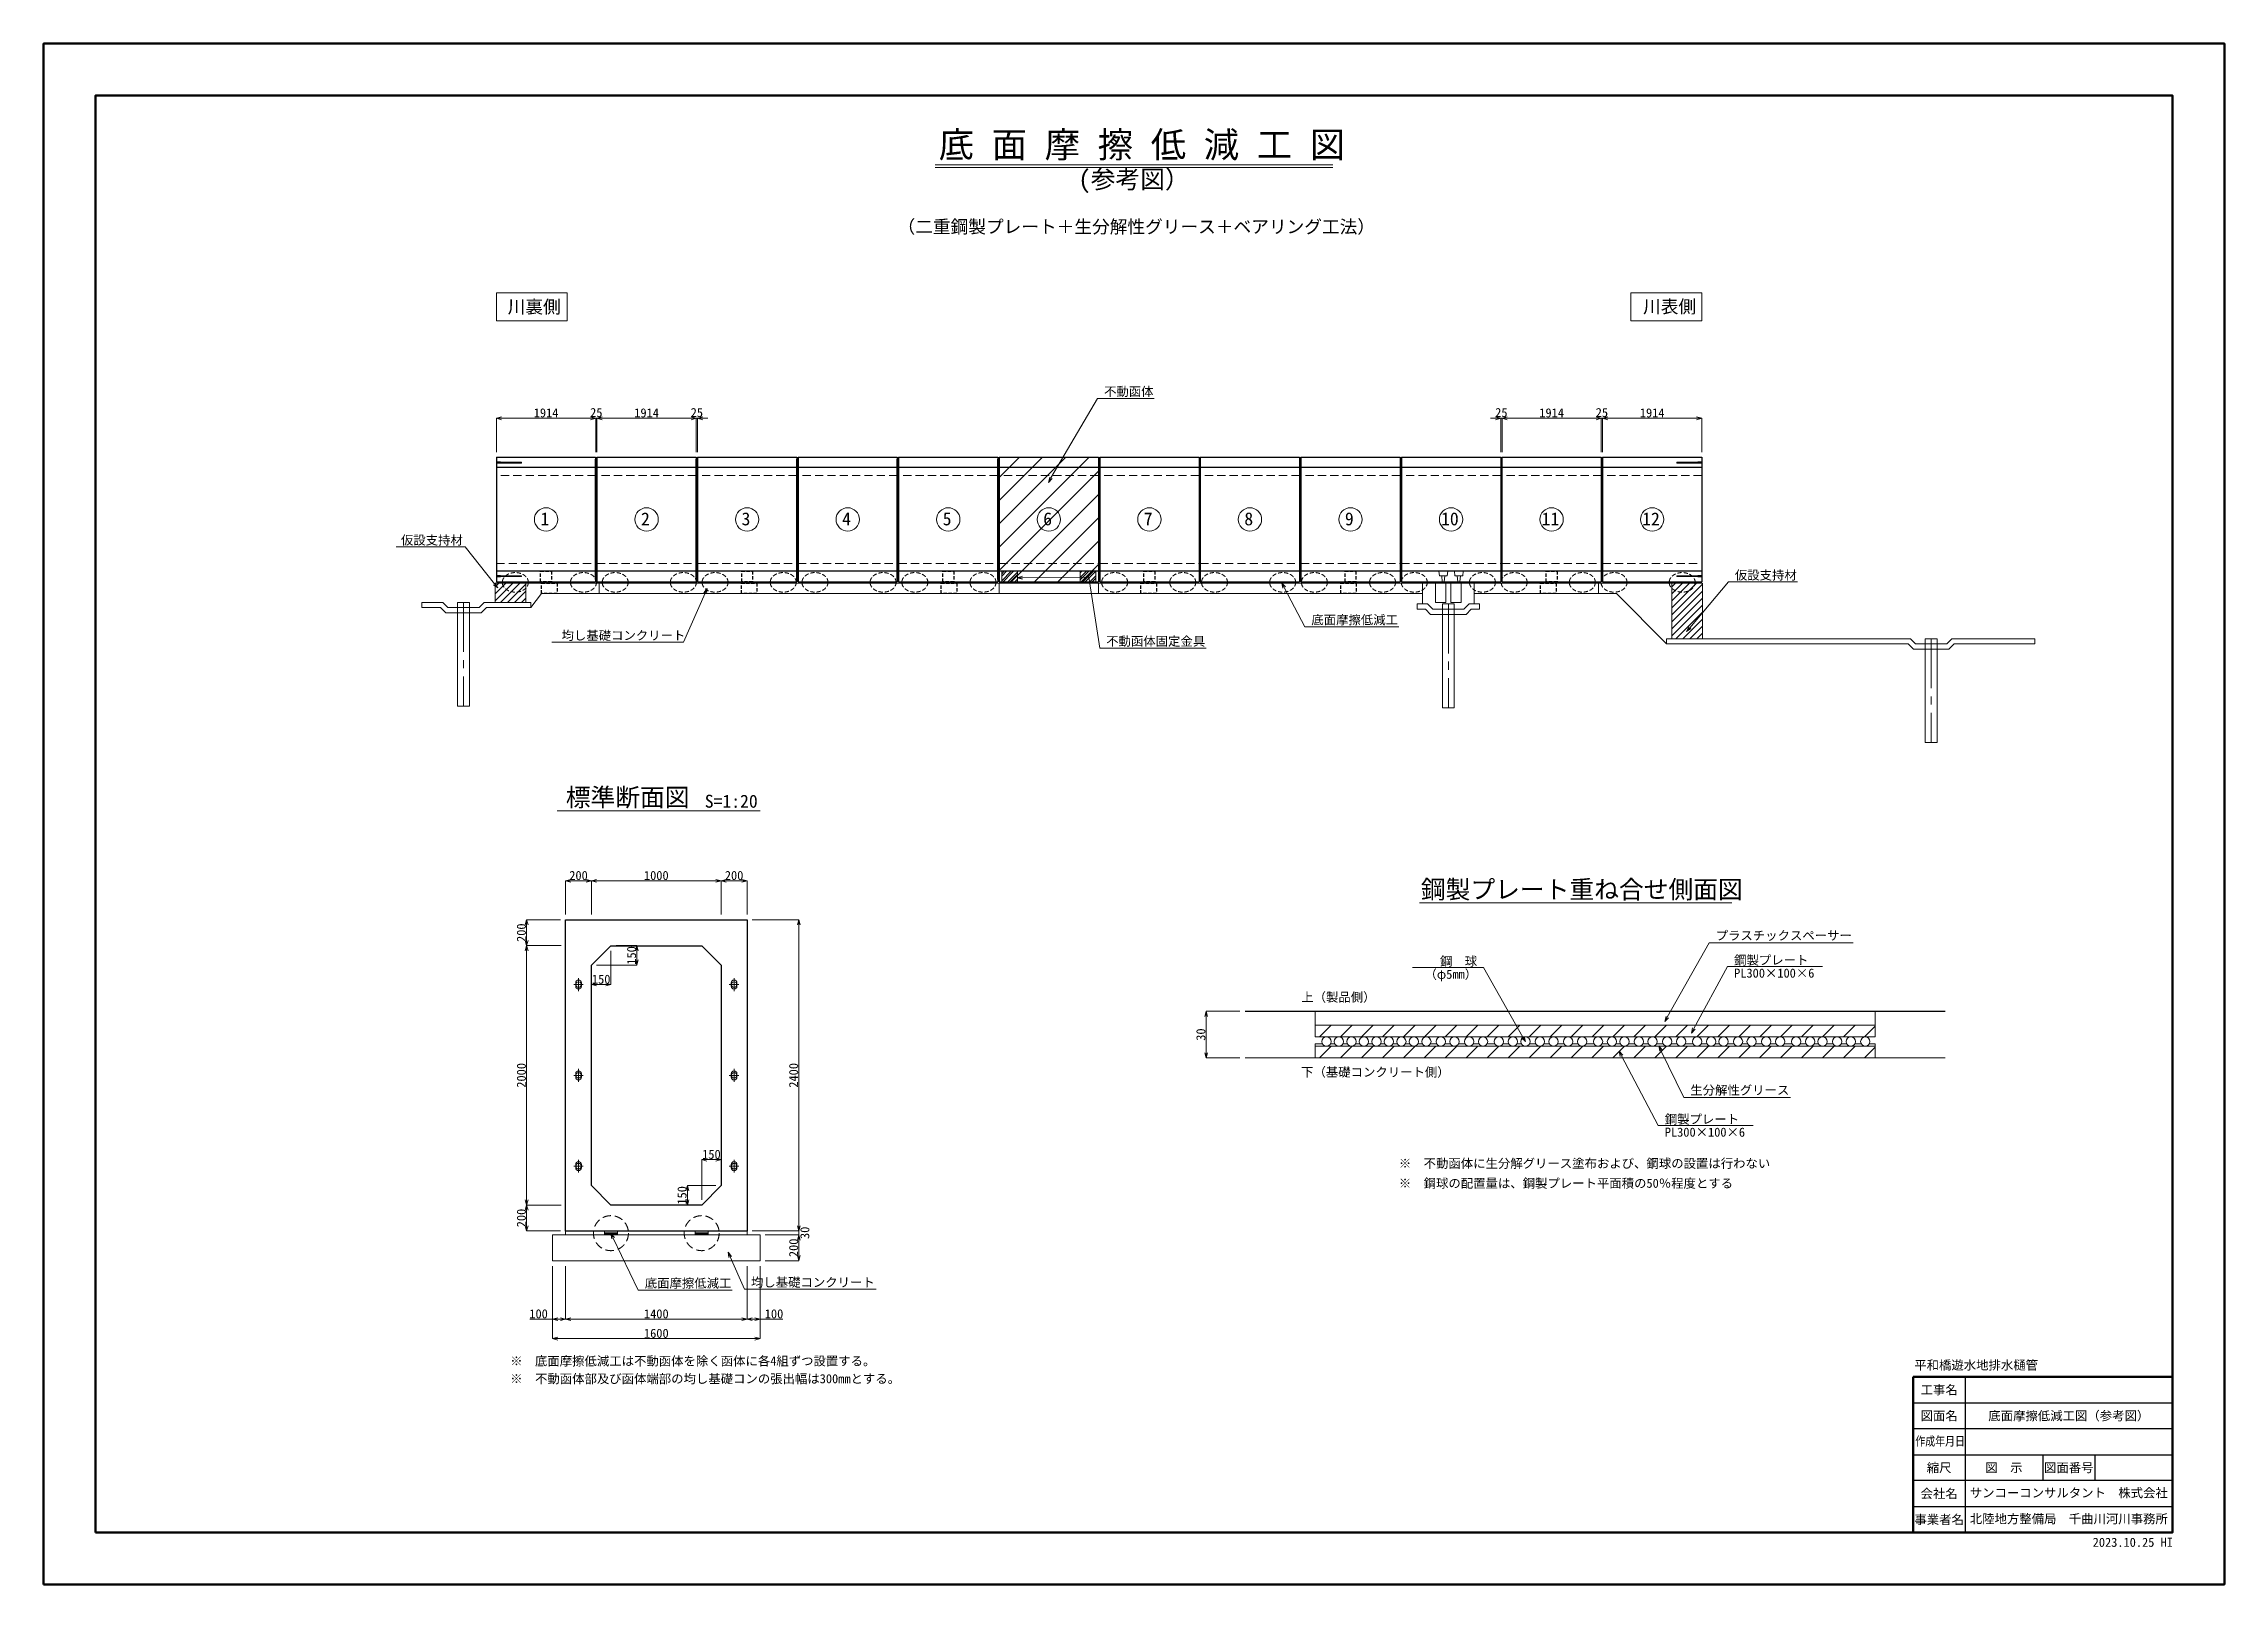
# Model space of a CAD drawing. Header units: millimetres. Extents: x 0 to 42050, y 0 to 29700.
import ezdxf
from ezdxf import colors
from ezdxf.entities.mleader import LeaderData, LeaderLine
from ezdxf.enums import TextEntityAlignment as Align
from ezdxf.math import Vec2, Vec3

# ---------------------------------------------------------------- set-up
doc = ezdxf.new("R2010")
doc.units = ezdxf.units.MM
doc.header["$LTSCALE"] = 50
for name, pattern in [('CENTER2', [28.575, 19.05, -3.175, 3.175, -3.175]), ('HIDDEN', [9.525, 6.35, -3.175]), ('HIDDEN2', [4.7625, 3.175, -1.5875])]:
    doc.linetypes.add(name, pattern=pattern)
for name, color, linetype, lineweight in [('0その他', 7, 'Continuous', 13), ('0タイトル', 7, 'Continuous', 13), ('0中心線', 7, 'CENTER2', 5), ('0寸法', 7, 'Continuous', 5), ('0文字', 41, 'Continuous', 5), ('1Pca-BOX', 3, 'Continuous', 25), ('1アンカーボルト孔', 30, 'Continuous', 13), ('1グラウトホール', 1, 'HIDDEN2', 25), ('1シース・トランペットシース', 4, 'Continuous', 13), ('2均し基礎コンクリート', 140, 'Continuous', 13), ('2現場打ち・増しコン', 1, 'HIDDEN2', 13), ('2裏込充填工', 6, 'Continuous', 13), ('2遮水・可とう矢板', 43, 'Continuous', 13), ('3FBゴム', 181, 'Continuous', 25), ('3機械式継手', 220, 'Continuous', 13), ('3金具', 243, 'Continuous', 13), ('D-TTL', 2, 'Continuous', 50), ('D-TTL-FRAM', 2, 'Continuous', 50), ('D-TTL-LINE', 7, 'Continuous', 25), ('D-TTL-TXT', 7, 'Continuous', 25)]:
    doc.layers.add(name, color=color, linetype=linetype, lineweight=lineweight)
doc.styles.add('寸法文字', font='MS Gothic.ttf')
doc.dimstyles.new('1／20', dxfattribs={"dimscale": 50, "dimtxt": 3.5, "dimasz": 2, "dimexe": 0, "dimexo": 2, "dimgap": 0.3, "dimtad": 1, "dimdec": 0, "dimlfac": 0.4, "dimzin": 1, "dimdsep": 46, "dimtxsty": '寸法文字', "dimblk": 'OPEN30', "dimcen": 2.5, "dimclrd": 256, "dimclre": 256, "dimclrt": 256, "dimadec": 0, "dimazin": 0, "dimtfac": 1, "dimtdec": 0, "dimtmove": 0, "dimatfit": 3, "dimldrblk": 'OPEN30', "dimfxl": 1, "dimlwd": -1, "dimlwe": -1, "dimarcsym": 0})
doc.dimstyles.new('1／3', dxfattribs={"dimscale": 50, "dimtxt": 3.5, "dimasz": 2, "dimexe": 0, "dimexo": 2, "dimgap": 0.3, "dimtad": 1, "dimdec": 0, "dimlfac": 0.033333, "dimzin": 1, "dimdsep": 46, "dimtxsty": '寸法文字', "dimblk": 'OPEN30', "dimcen": 0.9, "dimclrd": 256, "dimclre": 256, "dimclrt": 256, "dimadec": 0, "dimazin": 0, "dimtfac": 1, "dimtdec": 0, "dimtmove": 0, "dimatfit": 3, "dimldrblk": 'OPEN30', "dimfxl": 1, "dimlwd": -1, "dimlwe": -1, "dimarcsym": 0})
doc.dimstyles.new('1／50', dxfattribs={"dimscale": 50, "dimtxt": 3.5, "dimasz": 2, "dimexe": 0, "dimexo": 2, "dimgap": 0.3, "dimtad": 1, "dimdec": 1, "dimzin": 9, "dimdsep": 46, "dimtxsty": '寸法文字', "dimblk": 'OPEN30', "dimcen": 2.5, "dimclrd": 256, "dimclre": 256, "dimclrt": 256, "dimadec": 0, "dimazin": 0, "dimtfac": 1, "dimtdec": 1, "dimtmove": 2, "dimatfit": 2, "dimldrblk": 'OPEN30', "dimfxl": 1, "dimlwd": -1, "dimlwe": -1, "dimarcsym": 0})

msp = doc.modelspace()

# ---------------------------------------------------------------- texts
at = {"layer": '0タイトル', "style": '寸法文字'}
for s, height, p in [('底 面 摩 擦 低 減 工 図', 500, (17258.94, 27503.08)), ('標準断面図', 350, (10068.11, 14997.17)), ('S=1:20', 250, (12748.91, 14971.5)), ('鋼製プレート重ね合せ側面図', 350, (26556.68, 13221.09))]:
    msp.add_text(s, height=height, dxfattribs=at).set_placement(p)
for s, height, p in [('(参考図）', 350, (21025, 26805.84)), ('（二重鋼製プレート＋生分解性グリース＋ベアリング工法）', 250, (21068.52, 25971.41))]:
    msp.add_text(s, height=height, dxfattribs=at).set_placement(p, align=Align.BOTTOM_CENTER)
at = {"layer": '0文字', "style": '寸法文字'}
for s, height, p in [('川裏側', 250, (8948.17, 24502.12)), ('川表側', 250, (30841.08, 24506.14)), ('下（基礎コンクリート側）', 175, (24247.39, 9787.81)), ('※\u3000不動函体に生分解グリース塗布および、鋼球の設置は行わない', 175, (26132.29, 8027.86)), ('※\u3000鋼球の配置量は、鋼製プレート平面積の50％程度とする', 175, (26132.29, 7644.63)), ('※\u3000底面摩擦低減工は不動函体を除く函体に各4組ずつ設置する。', 175, (8997.4, 4218.33)), ('※\u3000不動函体部及び函体端部の均し基礎コンの張出幅は300mmとする。', 175, (8997.4, 3876.85))]:
    msp.add_text(s, height=height, dxfattribs=at).set_placement(p)
msp.add_text('上（製品側）', height=175, dxfattribs=at).set_placement((24249.57, 11407.81), align=Align.TOP_LEFT)
at = {"layer": '0文字', "char_height": 250, "attachment_point": 5, "style": '寸法文字'}
for s, insert in [('1', (9664.78, 20537.59)), ('2', (11603.78, 20537.59)), ('4', (15481.78, 20537.59)), ('5', (17420.78, 20537.59)), ('6', (19359.78, 20537.59)), ('7', (21298.78, 20537.59)), ('8', (23237.78, 20537.59)), ('9', (25176.78, 20537.59)), ('10', (27115.78, 20537.59)), ('11', (29054.78, 20537.59)), ('12', (30993.78, 20537.59))]:
    msp.add_mtext(s, dxfattribs=dict(at, insert=insert))
at = {"layer": '0文字', "insert": (13542.78, 20537.59), "char_height": 250, "width": 476.4934, "attachment_point": 5, "style": '寸法文字'}
msp.add_mtext('3', dxfattribs=at)
at = {"layer": 'D-TTL-TXT', "style": '寸法文字'}
msp.add_text('平和橋遊水地排水樋管', height=175, dxfattribs=at).set_placement((36069.85, 4087.81), align=Align.BOTTOM_LEFT)
for s, p in [('工事名', (36550, 3750)), ('底面摩擦低減工図（参考図）', (39050, 3250)), ('図面名', (36550, 3250)), ('縮尺', (36550, 2250)), ('図\u3000示', (37800, 2250)), ('図面番号', (39050, 2250)), ('会社名', (36550, 1750)), ('事業者名', (36550, 1250))]:
    msp.add_text(s, height=175, dxfattribs=at).set_placement(p, align=Align.MIDDLE_CENTER)
at = {"layer": 'D-TTL-TXT', "style": '寸法文字', "width": 0.84179}
msp.add_text('作成年月日', height=175, dxfattribs=at).set_placement((36090.32, 2673.41), (37047.49, 2673.41), align=Align.FIT)
at = {"layer": 'D-TTL-TXT', "color": 7, "style": '寸法文字'}
for s, p in [('サンコーコンサルタント\u3000株式会社', (39050, 1764.32)), ('北陸地方整備局  千曲川河川事務所', (39050, 1264.32))]:
    msp.add_text(s, height=175, dxfattribs=at).set_placement(p, align=Align.MIDDLE_CENTER)
at = {"layer": 'Defpoints', "style": '寸法文字'}
msp.add_text('2023.10.25 HI', height=175, dxfattribs=at).set_placement((41057.54, 723.99), align=Align.RIGHT)

# ---------------------------------------------------------------- blocks, each defined once
blk = doc.blocks.new('_Open30')
at = {"color": 0, "linetype": 'ByBlock', "lineweight": -2}
for p, q in [((-1, 0.27), (0, 0)), ((0, 0), (-1, -0.27)), ((0, 0), (-1, 0))]:
    blk.add_line(p, q, dxfattribs=at)
blk = doc.blocks.new('*D2')
at = {"layer": '0寸法', "transparency": 16777216}
for p, q in [((23067, 11048), (22417, 11048)), ((22417, 10248), (22417, 10948)), ((23067, 10148), (22417, 10148))]:
    blk.add_line(p, q, dxfattribs=at)
at = {"layer": 'Defpoints', "color": 0, "transparency": 16777216}
for p in [(22417, 11048), (23167, 11048), (23167, 10148)]:
    blk.add_point(p, dxfattribs=at)
at = {"layer": '0寸法', "transparency": 16777216, "xscale": 100, "yscale": 100, "zscale": 100}
for p, rotation in [((22417, 11048), 90), ((22417, 10148), 270)]:
    blk.add_blockref('_Open30', p, dxfattribs=dict(at, rotation=rotation))
at = {"layer": '0寸法', "transparency": 16777216, "insert": (22315, 10598), "char_height": 175, "attachment_point": 5, "rotation": 90, "style": '寸法文字'}
blk.add_mtext('30', dxfattribs=at)
blk = doc.blocks.new('*D3')
at = {"layer": '0寸法', "transparency": 16777216}
for p, q in [((8731, 21828), (8731, 22478)), ((10545, 22478), (8831, 22478)), ((10645, 21828), (10645, 22478))]:
    blk.add_line(p, q, dxfattribs=at)
at = {"layer": 'Defpoints', "color": 0, "transparency": 16777216}
for p in [(8731, 22478), (8731, 21728), (10645, 21728)]:
    blk.add_point(p, dxfattribs=at)
at = {"layer": '0寸法', "transparency": 16777216, "xscale": 100, "yscale": 100, "zscale": 100, "rotation": 180}
blk.add_blockref('_Open30', (8731, 22478), dxfattribs=at)
at = {"layer": '0寸法', "transparency": 16777216, "xscale": 100, "yscale": 100, "zscale": 100}
blk.add_blockref('_Open30', (10645, 22478), dxfattribs=at)
at = {"layer": '0寸法', "transparency": 16777216, "insert": (9688, 22581), "char_height": 175, "attachment_point": 5, "style": '寸法文字'}
blk.add_mtext('1914', dxfattribs=at)
blk = doc.blocks.new('*D4')
at = {"layer": '0寸法', "transparency": 16777216}
for p, q in [((10545, 22478), (10445, 22478)), ((10645, 21828), (10645, 22478)), ((10645, 22478), (10670, 22478)), ((10670, 21828), (10670, 22478)), ((10770, 22478), (10870, 22478))]:
    blk.add_line(p, q, dxfattribs=at)
at = {"layer": 'Defpoints', "color": 0, "transparency": 16777216}
for p in [(10670, 22478), (10645, 21728), (10670, 21728)]:
    blk.add_point(p, dxfattribs=at)
at = {"layer": '0寸法', "transparency": 16777216, "xscale": 100, "yscale": 100, "zscale": 100}
blk.add_blockref('_Open30', (10645, 22478), dxfattribs=at)
at = {"layer": '0寸法', "transparency": 16777216, "xscale": 100, "yscale": 100, "zscale": 100, "rotation": 180}
blk.add_blockref('_Open30', (10670, 22478), dxfattribs=at)
at = {"layer": '0寸法', "transparency": 16777216, "insert": (10657, 22588), "char_height": 175, "attachment_point": 5, "style": '寸法文字'}
blk.add_mtext('25', dxfattribs=at)
blk = doc.blocks.new('*D5')
at = {"layer": '0寸法', "transparency": 16777216}
for p, q in [((10670, 21828), (10670, 22478)), ((10770, 22478), (12484, 22478)), ((12584, 21828), (12584, 22478))]:
    blk.add_line(p, q, dxfattribs=at)
at = {"layer": 'Defpoints', "color": 0, "transparency": 16777216}
for p in [(12584, 22478), (10670, 21728), (12584, 21728)]:
    blk.add_point(p, dxfattribs=at)
at = {"layer": '0寸法', "transparency": 16777216, "xscale": 100, "yscale": 100, "zscale": 100, "rotation": 180}
blk.add_blockref('_Open30', (10670, 22478), dxfattribs=at)
at = {"layer": '0寸法', "transparency": 16777216, "xscale": 100, "yscale": 100, "zscale": 100}
blk.add_blockref('_Open30', (12584, 22478), dxfattribs=at)
at = {"layer": '0寸法', "transparency": 16777216, "insert": (11627, 22581), "char_height": 175, "attachment_point": 5, "style": '寸法文字'}
blk.add_mtext('1914', dxfattribs=at)
blk = doc.blocks.new('*D6')
at = {"layer": '0寸法', "transparency": 16777216}
for p, q in [((12484, 22478), (12384, 22478)), ((12584, 21828), (12584, 22478)), ((12584, 22478), (12609, 22478)), ((12609, 21828), (12609, 22478)), ((12709, 22478), (12809, 22478))]:
    blk.add_line(p, q, dxfattribs=at)
at = {"layer": 'Defpoints', "color": 0, "transparency": 16777216}
for p in [(12609, 22478), (12584, 21728), (12609, 21728)]:
    blk.add_point(p, dxfattribs=at)
at = {"layer": '0寸法', "transparency": 16777216, "xscale": 100, "yscale": 100, "zscale": 100}
blk.add_blockref('_Open30', (12584, 22478), dxfattribs=at)
at = {"layer": '0寸法', "transparency": 16777216, "xscale": 100, "yscale": 100, "zscale": 100, "rotation": 180}
blk.add_blockref('_Open30', (12609, 22478), dxfattribs=at)
at = {"layer": '0寸法', "transparency": 16777216, "insert": (12596, 22588), "char_height": 175, "attachment_point": 5, "style": '寸法文字'}
blk.add_mtext('25', dxfattribs=at)
blk = doc.blocks.new('*D7')
at = {"layer": '0寸法', "transparency": 16777216}
for p, q in [((30060, 21828), (30060, 22478)), ((30160, 22478), (31874, 22478)), ((31974, 21828), (31974, 22478))]:
    blk.add_line(p, q, dxfattribs=at)
at = {"layer": 'Defpoints', "color": 0, "transparency": 16777216}
for p in [(31974, 22478), (30060, 21728), (31974, 21728)]:
    blk.add_point(p, dxfattribs=at)
at = {"layer": '0寸法', "transparency": 16777216, "xscale": 100, "yscale": 100, "zscale": 100, "rotation": 180}
blk.add_blockref('_Open30', (30060, 22478), dxfattribs=at)
at = {"layer": '0寸法', "transparency": 16777216, "xscale": 100, "yscale": 100, "zscale": 100}
blk.add_blockref('_Open30', (31974, 22478), dxfattribs=at)
at = {"layer": '0寸法', "transparency": 16777216, "insert": (31017, 22581), "char_height": 175, "attachment_point": 5, "style": '寸法文字'}
blk.add_mtext('1914', dxfattribs=at)
blk = doc.blocks.new('*D8')
at = {"layer": '0寸法', "transparency": 16777216}
for p, q in [((29935, 22478), (29835, 22478)), ((30035, 21828), (30035, 22478)), ((30060, 22478), (30035, 22478)), ((30060, 21828), (30060, 22478)), ((30160, 22478), (30260, 22478))]:
    blk.add_line(p, q, dxfattribs=at)
at = {"layer": 'Defpoints', "color": 0, "transparency": 16777216}
for p in [(30035, 22478), (30035, 21728), (30060, 21728)]:
    blk.add_point(p, dxfattribs=at)
at = {"layer": '0寸法', "transparency": 16777216, "xscale": 100, "yscale": 100, "zscale": 100}
blk.add_blockref('_Open30', (30035, 22478), dxfattribs=at)
at = {"layer": '0寸法', "transparency": 16777216, "xscale": 100, "yscale": 100, "zscale": 100, "rotation": 180}
blk.add_blockref('_Open30', (30060, 22478), dxfattribs=at)
at = {"layer": '0寸法', "transparency": 16777216, "insert": (30047, 22588), "char_height": 175, "attachment_point": 5, "style": '寸法文字'}
blk.add_mtext('25', dxfattribs=at)
blk = doc.blocks.new('*D9')
at = {"layer": '0寸法', "transparency": 16777216}
for p, q in [((28121, 21828), (28121, 22478)), ((29935, 22478), (28221, 22478)), ((30035, 21828), (30035, 22478))]:
    blk.add_line(p, q, dxfattribs=at)
at = {"layer": 'Defpoints', "color": 0, "transparency": 16777216}
for p in [(28121, 22478), (28121, 21728), (30035, 21728)]:
    blk.add_point(p, dxfattribs=at)
at = {"layer": '0寸法', "transparency": 16777216, "xscale": 100, "yscale": 100, "zscale": 100, "rotation": 180}
blk.add_blockref('_Open30', (28121, 22478), dxfattribs=at)
at = {"layer": '0寸法', "transparency": 16777216, "xscale": 100, "yscale": 100, "zscale": 100}
blk.add_blockref('_Open30', (30035, 22478), dxfattribs=at)
at = {"layer": '0寸法', "transparency": 16777216, "insert": (29078, 22581), "char_height": 175, "attachment_point": 5, "style": '寸法文字'}
blk.add_mtext('1914', dxfattribs=at)
blk = doc.blocks.new('*D10')
at = {"layer": '0寸法', "transparency": 16777216}
for p, q in [((27996, 22478), (27896, 22478)), ((28096, 21828), (28096, 22478)), ((28121, 22478), (28096, 22478)), ((28121, 21828), (28121, 22478)), ((28221, 22478), (28321, 22478))]:
    blk.add_line(p, q, dxfattribs=at)
at = {"layer": 'Defpoints', "color": 0, "transparency": 16777216}
for p in [(28096, 22478), (28096, 21728), (28121, 21728)]:
    blk.add_point(p, dxfattribs=at)
at = {"layer": '0寸法', "transparency": 16777216, "xscale": 100, "yscale": 100, "zscale": 100}
blk.add_blockref('_Open30', (28096, 22478), dxfattribs=at)
at = {"layer": '0寸法', "transparency": 16777216, "xscale": 100, "yscale": 100, "zscale": 100, "rotation": 180}
blk.add_blockref('_Open30', (28121, 22478), dxfattribs=at)
at = {"layer": '0寸法', "transparency": 16777216, "insert": (28108, 22588), "char_height": 175, "attachment_point": 5, "style": '寸法文字'}
blk.add_mtext('25', dxfattribs=at)
blk = doc.blocks.new('*D11')
at = {"layer": '0寸法', "transparency": 16777216}
for p, q in [((11039, 12312), (11439, 12312)), ((11439, 12212), (11439, 12037)), ((10664, 11937), (11439, 11937))]:
    blk.add_line(p, q, dxfattribs=at)
at = {"layer": 'Defpoints', "color": 0, "transparency": 16777216}
for p in [(10939, 12312), (10564, 11937), (11439, 11937)]:
    blk.add_point(p, dxfattribs=at)
at = {"layer": '0寸法', "transparency": 16777216, "xscale": 100, "yscale": 100, "zscale": 100}
for p, rotation in [((11439, 12312), 90), ((11439, 11937), 270)]:
    blk.add_blockref('_Open30', p, dxfattribs=dict(at, rotation=rotation))
at = {"layer": '0寸法', "transparency": 16777216, "insert": (11337, 12124), "char_height": 175, "attachment_point": 5, "rotation": 90, "style": '寸法文字'}
blk.add_mtext('150', dxfattribs=at)
blk = doc.blocks.new('*D12')
at = {"layer": '0寸法', "transparency": 16777216}
for p, q in [((10939, 12212), (10939, 11562)), ((10564, 11837), (10564, 11562)), ((10839, 11562), (10664, 11562))]:
    blk.add_line(p, q, dxfattribs=at)
at = {"layer": 'Defpoints', "color": 0, "transparency": 16777216}
for p in [(10939, 12312), (10564, 11937), (10564, 11562)]:
    blk.add_point(p, dxfattribs=at)
at = {"layer": '0寸法', "transparency": 16777216, "xscale": 100, "yscale": 100, "zscale": 100, "rotation": 180}
blk.add_blockref('_Open30', (10564, 11562), dxfattribs=at)
at = {"layer": '0寸法', "transparency": 16777216, "xscale": 100, "yscale": 100, "zscale": 100}
blk.add_blockref('_Open30', (10939, 11562), dxfattribs=at)
at = {"layer": '0寸法', "transparency": 16777216, "insert": (10752, 11664), "char_height": 175, "attachment_point": 5, "style": '寸法文字'}
blk.add_mtext('150', dxfattribs=at)
blk = doc.blocks.new('*D13')
at = {"layer": '0寸法', "transparency": 16777216}
for p, q in [((12689, 7412), (12689, 8187)), ((12789, 8187), (12964, 8187)), ((13064, 7787), (13064, 8187))]:
    blk.add_line(p, q, dxfattribs=at)
at = {"layer": 'Defpoints', "color": 0, "linetype": 'ByBlock', "transparency": 16777216}
for p in [(13064, 8187), (13064, 7687), (12689, 7312)]:
    blk.add_point(p, dxfattribs=at)
at = {"layer": '0寸法', "linetype": 'ByBlock', "transparency": 16777216, "xscale": 100, "yscale": 100, "zscale": 100, "rotation": 180}
blk.add_blockref('_Open30', (12689, 8187), dxfattribs=at)
at = {"layer": '0寸法', "linetype": 'ByBlock', "transparency": 16777216, "xscale": 100, "yscale": 100, "zscale": 100}
blk.add_blockref('_Open30', (13064, 8187), dxfattribs=at)
at = {"layer": '0寸法', "linetype": 'ByBlock', "transparency": 16777216, "insert": (12877, 8289), "char_height": 175, "attachment_point": 5, "style": '寸法文字'}
blk.add_mtext('150', dxfattribs=at)
blk = doc.blocks.new('*D14')
at = {"layer": '0寸法', "transparency": 16777216}
for p, q in [((12964, 7687), (12413, 7687)), ((12413, 7587), (12413, 7412)), ((12589, 7312), (12413, 7312))]:
    blk.add_line(p, q, dxfattribs=at)
at = {"layer": 'Defpoints', "color": 0, "linetype": 'ByBlock', "transparency": 16777216}
for p in [(13064, 7687), (12413, 7312), (12689, 7312)]:
    blk.add_point(p, dxfattribs=at)
at = {"layer": '0寸法', "linetype": 'ByBlock', "transparency": 16777216, "xscale": 100, "yscale": 100, "zscale": 100}
for p, rotation in [((12413, 7687), 90), ((12413, 7312), 270)]:
    blk.add_blockref('_Open30', p, dxfattribs=dict(at, rotation=rotation))
at = {"layer": '0寸法', "linetype": 'ByBlock', "transparency": 16777216, "insert": (12311, 7499), "char_height": 175, "attachment_point": 5, "rotation": 90, "style": '寸法文字'}
blk.add_mtext('150', dxfattribs=at)
blk = doc.blocks.new('*D15')
at = {"layer": '0寸法', "transparency": 16777216}
for p, q in [((10064, 12912), (10064, 13562)), ((10164, 13562), (10464, 13562)), ((10564, 12912), (10564, 13562))]:
    blk.add_line(p, q, dxfattribs=at)
at = {"layer": 'Defpoints', "color": 0, "transparency": 16777216}
for p in [(10564, 13562), (10064, 12812), (10564, 12812)]:
    blk.add_point(p, dxfattribs=at)
at = {"layer": '0寸法', "transparency": 16777216, "xscale": 100, "yscale": 100, "zscale": 100, "rotation": 180}
blk.add_blockref('_Open30', (10064, 13562), dxfattribs=at)
at = {"layer": '0寸法', "transparency": 16777216, "xscale": 100, "yscale": 100, "zscale": 100}
blk.add_blockref('_Open30', (10564, 13562), dxfattribs=at)
at = {"layer": '0寸法', "transparency": 16777216, "insert": (10314, 13664), "char_height": 175, "attachment_point": 5, "style": '寸法文字'}
blk.add_mtext('200', dxfattribs=at)
blk = doc.blocks.new('*D16')
at = {"layer": '0寸法', "transparency": 16777216}
for p, q in [((10564, 12912), (10564, 13562)), ((10664, 13562), (12964, 13562)), ((13064, 12912), (13064, 13562))]:
    blk.add_line(p, q, dxfattribs=at)
at = {"layer": 'Defpoints', "color": 0, "transparency": 16777216}
for p in [(13064, 13562), (10564, 12812), (13064, 12812)]:
    blk.add_point(p, dxfattribs=at)
at = {"layer": '0寸法', "transparency": 16777216, "xscale": 100, "yscale": 100, "zscale": 100, "rotation": 180}
blk.add_blockref('_Open30', (10564, 13562), dxfattribs=at)
at = {"layer": '0寸法', "transparency": 16777216, "xscale": 100, "yscale": 100, "zscale": 100}
blk.add_blockref('_Open30', (13064, 13562), dxfattribs=at)
at = {"layer": '0寸法', "transparency": 16777216, "insert": (11814, 13664), "char_height": 175, "attachment_point": 5, "style": '寸法文字'}
blk.add_mtext('1000', dxfattribs=at)
blk = doc.blocks.new('*D17')
at = {"layer": '0寸法', "transparency": 16777216}
for p, q in [((13064, 12912), (13064, 13562)), ((13164, 13562), (13464, 13562)), ((13564, 12912), (13564, 13562))]:
    blk.add_line(p, q, dxfattribs=at)
at = {"layer": 'Defpoints', "color": 0, "transparency": 16777216}
for p in [(13564, 13562), (13064, 12812), (13564, 12812)]:
    blk.add_point(p, dxfattribs=at)
at = {"layer": '0寸法', "transparency": 16777216, "xscale": 100, "yscale": 100, "zscale": 100, "rotation": 180}
blk.add_blockref('_Open30', (13064, 13562), dxfattribs=at)
at = {"layer": '0寸法', "transparency": 16777216, "xscale": 100, "yscale": 100, "zscale": 100}
blk.add_blockref('_Open30', (13564, 13562), dxfattribs=at)
at = {"layer": '0寸法', "transparency": 16777216, "insert": (13314, 13664), "char_height": 175, "attachment_point": 5, "style": '寸法文字'}
blk.add_mtext('200', dxfattribs=at)
blk = doc.blocks.new('*D18')
at = {"layer": '0寸法', "transparency": 16777216}
for p, q in [((9977, 12312), (9314, 12312)), ((9314, 12212), (9314, 7412)), ((9977, 7312), (9314, 7312))]:
    blk.add_line(p, q, dxfattribs=at)
at = {"layer": 'Defpoints', "color": 0, "transparency": 16777216}
for p in [(10077, 12312), (9314, 7312), (10077, 7312)]:
    blk.add_point(p, dxfattribs=at)
at = {"layer": '0寸法', "transparency": 16777216, "xscale": 100, "yscale": 100, "zscale": 100}
for p, rotation in [((9314, 12312), 90), ((9314, 7312), 270)]:
    blk.add_blockref('_Open30', p, dxfattribs=dict(at, rotation=rotation))
at = {"layer": '0寸法', "transparency": 16777216, "insert": (9212, 9812), "char_height": 175, "attachment_point": 5, "rotation": 90, "style": '寸法文字'}
blk.add_mtext('2000', dxfattribs=at)
blk = doc.blocks.new('*D19')
at = {"layer": '0寸法', "transparency": 16777216}
for p, q in [((9964, 12812), (9314, 12812)), ((9314, 12712), (9314, 12412)), ((9977, 12312), (9314, 12312))]:
    blk.add_line(p, q, dxfattribs=at)
at = {"layer": 'Defpoints', "color": 0, "transparency": 16777216}
for p in [(10064, 12812), (9314, 12312), (10077, 12312)]:
    blk.add_point(p, dxfattribs=at)
at = {"layer": '0寸法', "transparency": 16777216, "xscale": 100, "yscale": 100, "zscale": 100}
for p, rotation in [((9314, 12812), 90), ((9314, 12312), 270)]:
    blk.add_blockref('_Open30', p, dxfattribs=dict(at, rotation=rotation))
at = {"layer": '0寸法', "transparency": 16777216, "insert": (9212, 12562), "char_height": 175, "attachment_point": 5, "rotation": 90, "style": '寸法文字'}
blk.add_mtext('200', dxfattribs=at)
blk = doc.blocks.new('*D20')
at = {"layer": '0寸法', "transparency": 16777216}
for p, q in [((9977, 7312), (9314, 7312)), ((9314, 7212), (9314, 6912)), ((9964, 6812), (9314, 6812))]:
    blk.add_line(p, q, dxfattribs=at)
at = {"layer": 'Defpoints', "color": 0, "transparency": 16777216}
for p in [(10077, 7312), (9314, 6812), (10064, 6812)]:
    blk.add_point(p, dxfattribs=at)
at = {"layer": '0寸法', "transparency": 16777216, "xscale": 100, "yscale": 100, "zscale": 100}
for p, rotation in [((9314, 7312), 90), ((9314, 6812), 270)]:
    blk.add_blockref('_Open30', p, dxfattribs=dict(at, rotation=rotation))
at = {"layer": '0寸法', "transparency": 16777216, "insert": (9212, 7062), "char_height": 175, "attachment_point": 5, "rotation": 90, "style": '寸法文字'}
blk.add_mtext('200', dxfattribs=at)
blk = doc.blocks.new('*D21')
at = {"layer": '0寸法', "transparency": 16777216}
for p, q in [((13664, 12812), (14564, 12812)), ((14564, 12712), (14564, 6912)), ((13664, 6812), (14564, 6812))]:
    blk.add_line(p, q, dxfattribs=at)
at = {"layer": 'Defpoints', "color": 0, "transparency": 16777216}
for p in [(13564, 12812), (13564, 6812), (14564, 6812)]:
    blk.add_point(p, dxfattribs=at)
at = {"layer": '0寸法', "transparency": 16777216, "xscale": 100, "yscale": 100, "zscale": 100}
for p, rotation in [((14564, 12812), 90), ((14564, 6812), 270)]:
    blk.add_blockref('_Open30', p, dxfattribs=dict(at, rotation=rotation))
at = {"layer": '0寸法', "transparency": 16777216, "insert": (14462, 9812), "char_height": 175, "attachment_point": 5, "rotation": 90, "style": '寸法文字'}
blk.add_mtext('2400', dxfattribs=at)
blk = doc.blocks.new('*D22')
at = {"layer": '0寸法', "transparency": 16777216}
for p, q in [((13914, 6737), (14564, 6737)), ((14564, 6637), (14564, 6337)), ((13914, 6237), (14564, 6237))]:
    blk.add_line(p, q, dxfattribs=at)
at = {"layer": 'Defpoints', "color": 0, "transparency": 16777216}
for p in [(13814, 6737), (13814, 6237), (14564, 6237)]:
    blk.add_point(p, dxfattribs=at)
at = {"layer": '0寸法', "transparency": 16777216, "xscale": 100, "yscale": 100, "zscale": 100}
for p, rotation in [((14564, 6737), 90), ((14564, 6237), 270)]:
    blk.add_blockref('_Open30', p, dxfattribs=dict(at, rotation=rotation))
at = {"layer": '0寸法', "transparency": 16777216, "insert": (14462, 6487), "char_height": 175, "attachment_point": 5, "rotation": 90, "style": '寸法文字'}
blk.add_mtext('200', dxfattribs=at)
blk = doc.blocks.new('*D23')
at = {"layer": '0寸法', "transparency": 16777216}
for p, q in [((13664, 6812), (14564, 6812)), ((13914, 6737), (14564, 6737)), ((14564, 6912), (14564, 7012)), ((14564, 6737), (14564, 6812)), ((14564, 6637), (14564, 6537))]:
    blk.add_line(p, q, dxfattribs=at)
at = {"layer": 'Defpoints', "color": 0, "transparency": 16777216}
for p in [(13564, 6812), (13814, 6737), (14564, 6812)]:
    blk.add_point(p, dxfattribs=at)
at = {"layer": '0寸法', "transparency": 16777216, "xscale": 100, "yscale": 100, "zscale": 100}
for p, rotation in [((14564, 6812), 270), ((14564, 6737), 90)]:
    blk.add_blockref('_Open30', p, dxfattribs=dict(at, rotation=rotation))
at = {"layer": '0寸法', "transparency": 16777216, "insert": (14678, 6776), "char_height": 175, "attachment_point": 5, "rotation": 90, "style": '寸法文字'}
blk.add_mtext('30', dxfattribs=at)
blk = doc.blocks.new('*D24')
at = {"layer": '0寸法', "transparency": 16777216}
for p, q in [((9814, 6137), (9814, 4737)), ((13814, 6137), (13814, 4737)), ((9914, 4737), (13714, 4737))]:
    blk.add_line(p, q, dxfattribs=at)
at = {"layer": 'Defpoints', "color": 0, "transparency": 16777216}
for p in [(9814, 6237), (13814, 6237), (13814, 4737)]:
    blk.add_point(p, dxfattribs=at)
at = {"layer": '0寸法', "transparency": 16777216, "xscale": 100, "yscale": 100, "zscale": 100, "rotation": 180}
blk.add_blockref('_Open30', (9814, 4737), dxfattribs=at)
at = {"layer": '0寸法', "transparency": 16777216, "xscale": 100, "yscale": 100, "zscale": 100}
blk.add_blockref('_Open30', (13814, 4737), dxfattribs=at)
at = {"layer": '0寸法', "transparency": 16777216, "insert": (11814, 4839), "char_height": 175, "attachment_point": 5, "style": '寸法文字'}
blk.add_mtext('1600', dxfattribs=at)
blk = doc.blocks.new('*D25')
at = {"layer": '0寸法', "transparency": 16777216}
for p, q in [((10064, 6137), (10064, 5112)), ((13564, 6137), (13564, 5112)), ((10164, 5112), (13464, 5112))]:
    blk.add_line(p, q, dxfattribs=at)
at = {"layer": 'Defpoints', "color": 0, "transparency": 16777216}
for p in [(10064, 6237), (13564, 6237), (13564, 5112)]:
    blk.add_point(p, dxfattribs=at)
at = {"layer": '0寸法', "transparency": 16777216, "xscale": 100, "yscale": 100, "zscale": 100, "rotation": 180}
blk.add_blockref('_Open30', (10064, 5112), dxfattribs=at)
at = {"layer": '0寸法', "transparency": 16777216, "xscale": 100, "yscale": 100, "zscale": 100}
blk.add_blockref('_Open30', (13564, 5112), dxfattribs=at)
at = {"layer": '0寸法', "transparency": 16777216, "insert": (11814, 5214), "char_height": 175, "attachment_point": 5, "style": '寸法文字'}
blk.add_mtext('1400', dxfattribs=at)
blk = doc.blocks.new('*D26')
at = {"layer": '0寸法', "transparency": 16777216}
for p, q in [((9814, 6137), (9814, 5112)), ((10064, 6137), (10064, 5112)), ((9814, 5112), (9374, 5112)), ((9964, 5112), (9914, 5112))]:
    blk.add_line(p, q, dxfattribs=at)
at = {"layer": 'Defpoints', "color": 0, "transparency": 16777216}
for p in [(9814, 6237), (10064, 6237), (9814, 5112)]:
    blk.add_point(p, dxfattribs=at)
at = {"layer": '0寸法', "transparency": 16777216, "xscale": 100, "yscale": 100, "zscale": 100, "rotation": 180}
blk.add_blockref('_Open30', (9814, 5112), dxfattribs=at)
at = {"layer": '0寸法', "transparency": 16777216, "xscale": 100, "yscale": 100, "zscale": 100}
blk.add_blockref('_Open30', (10064, 5112), dxfattribs=at)
at = {"layer": '0寸法', "transparency": 16777216, "insert": (9544, 5214), "char_height": 175, "attachment_point": 5, "style": '寸法文字'}
blk.add_mtext('100', dxfattribs=at)
blk = doc.blocks.new('*D27')
at = {"layer": '0寸法', "transparency": 16777216}
for p, q in [((13564, 6137), (13564, 5112)), ((13814, 6137), (13814, 5112)), ((13664, 5112), (13714, 5112)), ((13814, 5112), (14254, 5112))]:
    blk.add_line(p, q, dxfattribs=at)
at = {"layer": 'Defpoints', "color": 0, "transparency": 16777216}
for p in [(13564, 6237), (13814, 6237), (13814, 5112)]:
    blk.add_point(p, dxfattribs=at)
at = {"layer": '0寸法', "transparency": 16777216, "xscale": 100, "yscale": 100, "zscale": 100, "rotation": 180}
blk.add_blockref('_Open30', (13564, 5112), dxfattribs=at)
at = {"layer": '0寸法', "transparency": 16777216, "xscale": 100, "yscale": 100, "zscale": 100}
blk.add_blockref('_Open30', (13814, 5112), dxfattribs=at)
at = {"layer": '0寸法', "transparency": 16777216, "insert": (14084, 5214), "char_height": 175, "attachment_point": 5, "style": '寸法文字'}
blk.add_mtext('100', dxfattribs=at)

# ---------------------------------------------------------------- dimensions: what is measured, and where the dimension line sits
at = {"layer": '0寸法'}
for base, p1, p2, angle, dimstyle, picture, middle in [((8730.51, 22478.2), (10644.51, 21728.2), (8730.51, 21728.2), 180, '1／50', '*D3', (9687.51, 22580.7)), ((10669.51, 22478.2), (10644.51, 21728.2), (10669.51, 21728.2), 180, '1／50', '*D4', (10657.01, 22588.2)), ((12583.51, 22478.2), (10669.51, 21728.2), (12583.51, 21728.2), 180, '1／50', '*D5', (11626.51, 22580.7)), ((12608.51, 22478.2), (12583.51, 21728.2), (12608.51, 21728.2), 180, '1／50', '*D6', (12596.01, 22588.2)), ((22417.25, 11047.81), (23167.25, 10147.81), (23167.25, 11047.81), 90, '1／3', '*D2', (22314.75, 10597.81))]:
    dim = msp.add_linear_dim(base=base, p1=p1, p2=p2, angle=angle, dimstyle=dimstyle, dxfattribs=at)
    dim.commit()
    dim.dimension.update_dxf_attribs({"geometry": picture, "text_midpoint": middle})
for base, p1, p2, dimstyle, picture, middle in [((28095.51, 22478.2), (28120.51, 21728.2), (28095.51, 21728.2), '1／50', '*D10', (28108.01, 22588.2)), ((28120.51, 22478.2), (30034.51, 21728.2), (28120.51, 21728.2), '1／50', '*D9', (29077.51, 22580.7)), ((30034.51, 22478.2), (30059.51, 21728.2), (30034.51, 21728.2), '1／50', '*D8', (30047.01, 22588.2)), ((31973.51, 22478.2), (30059.51, 21728.2), (31973.51, 21728.2), '1／50', '*D7', (31016.51, 22580.7)), ((13564.2, 13561.67), (13064.2, 12811.67), (13564.2, 12811.67), '1／20', '*D17', (13314.2, 13664.17))]:
    dim = msp.add_linear_dim(base=base, p1=p1, p2=p2, dimstyle=dimstyle, dxfattribs=at)
    dim.commit()
    dim.dimension.update_dxf_attribs({"geometry": picture, "text_midpoint": middle})
for base, p1, p2, picture, middle in [((10564.2, 13561.67), (10064.2, 12811.67), (10564.2, 12811.67), '*D15', (10314.2, 13664.17)), ((13064.2, 13561.67), (10564.2, 12811.67), (13064.2, 12811.67), '*D16', (11814.2, 13664.17)), ((10564.2, 11561.67), (10939.2, 12311.67), (10564.2, 11936.67), '*D12', (10751.7, 11664.17)), ((9814.2, 5111.67), (10064.2, 6236.67), (9814.2, 6236.67), '*D26', (9544.19, 5214.17)), ((13814.2, 4736.67), (9814.2, 6236.67), (13814.2, 6236.67), '*D24', (11814.2, 4839.17)), ((13564.2, 5111.67), (10064.2, 6236.67), (13564.2, 6236.67), '*D25', (11814.2, 5214.17)), ((13814.2, 5111.67), (13564.2, 6236.67), (13814.2, 6236.67), '*D27', (14084.22, 5214.17))]:
    dim = msp.add_linear_dim(base=base, p1=p1, p2=p2, dimstyle='1／20', override={"dimtxsty": '寸法文字'}, dxfattribs=at)
    dim.commit()
    dim.dimension.update_dxf_attribs({"geometry": picture, "text_midpoint": middle})
for base, p1, p2, picture, middle in [((9314.2, 12311.67), (10064.2, 12811.67), (10076.7, 12311.67), '*D19', (9211.7, 12561.67)), ((14564.2, 6811.67), (13564.2, 12811.67), (13564.2, 6811.67), '*D21', (14461.7, 9811.67)), ((9314.2, 7311.67), (10076.7, 12311.67), (10076.7, 7311.67), '*D18', (9211.7, 9811.67)), ((11439.2, 11936.67), (10939.2, 12311.67), (10564.2, 11936.67), '*D11', (11336.7, 12124.17)), ((9314.2, 6811.67), (10076.7, 7311.67), (10064.2, 6811.67), '*D20', (9211.7, 7061.67)), ((14564.2, 6236.67), (13814.2, 6736.67), (13814.2, 6236.67), '*D22', (14461.7, 6486.67))]:
    dim = msp.add_linear_dim(base=base, p1=p1, p2=p2, angle=90, dimstyle='1／20', override={"dimtxsty": '寸法文字'}, dxfattribs=at)
    dim.commit()
    dim.dimension.update_dxf_attribs({"geometry": picture, "text_midpoint": middle})
at = {"layer": '0寸法', "linetype": 'ByBlock'}
dim = msp.add_linear_dim(base=(13064.2, 8186.67), p1=(12689.2, 7311.67), p2=(13064.2, 7686.67), dimstyle='1／20', override={"dimtxsty": '寸法文字'}, dxfattribs=at)
dim.commit()
dim.dimension.update_dxf_attribs({"geometry": '*D13', "text_midpoint": (12876.7, 8289.17)})
dim = msp.add_linear_dim(base=(12413, 7311.67), p1=(13064.2, 7686.67), p2=(12689.2, 7311.67), angle=90, dimstyle='1／20', dxfattribs=at)
dim.commit()
dim.dimension.update_dxf_attribs({"geometry": '*D14', "text_midpoint": (12310.5, 7499.17)})
at = {"layer": '0寸法'}
dim = msp.add_linear_dim(base=(14564.2, 6811.67), p1=(13814.2, 6736.67), p2=(13564.2, 6811.67), angle=90, dimstyle='1／20', override={"dimtmove": 2}, dxfattribs=at)
dim.commit()
dim.dimension.update_dxf_attribs({"geometry": '*D23', "text_midpoint": (14678.01, 6776.14), "dimtype": 160})

# ---------------------------------------------------------------- hatches: boundary and pattern name
at = {"layer": '0その他'}
h = msp.add_hatch(dxfattribs=at)
h.set_pattern_fill('ANSI31', color=256, scale=100)
h.set_pattern_definition([(45, (-6164.34, -144240.56), (-224.5064, 224.5064), [])])
h.paths.add_polyline_path([(20339.51, 21728.2), (18425.51, 21728.2), (18425.51, 21528.2), (20339.51, 21528.2)])
h.paths.add_polyline_path([(20339.51, 21528.2), (18425.51, 21528.2), (18425.51, 19588.2), (20339.51, 19588.2)])
h.paths.add_polyline_path([(20339.51, 19588.2), (18444.51, 19588.2), (18444.51, 19328.2), (20339.51, 19328.2)])
h = msp.add_hatch(dxfattribs=at)
h.set_pattern_fill('ANSI31', color=256, scale=30, angle=180)
h.set_pattern_definition([(225, (-23053.42, -20076.425), (67.35192, -67.35192), [])])
h.paths.add_polyline_path([(8706.81, 19298.2), (9295.81, 19298.2), (9295.81, 18928.2), (8706.81, 18928.2)])
h = msp.add_hatch(dxfattribs=at)
h.set_pattern_fill('ANSI31', color=256, scale=30, angle=180)
h.set_pattern_definition([(225, (-364.72, -20076.425), (67.35192, -67.35192), [])])
h.paths.add_polyline_path([(31395.51, 19298.2), (31984.51, 19298.2), (31984.51, 18228.2), (31395.51, 18228.2)])
at = {"layer": '3金具'}
h = msp.add_hatch(dxfattribs=at)
h.set_pattern_fill('ANSI32', color=256, scale=10, angle=90, style=0)
h.set_pattern_definition([(45, (76925.06, 38550.515), (67.35192, -67.35192), []), (45, (76925.06, 38595.42), (67.35192, -67.35192), [])])
h.paths.add_polyline_path([(18475.51, 19528.2), (18775.51, 19528.2), (18775.51, 19298.2), (18475.51, 19298.2)])
h = msp.add_hatch(dxfattribs=at)
h.set_pattern_fill('ANSI32', color=256, scale=10, angle=90, style=0)
h.set_pattern_definition([(45, (77432.06, 38550.515), (67.35192, -67.35192), []), (45, (77432.06, 38595.42), (67.35192, -67.35192), [])])
h.paths.add_polyline_path([(20289.51, 19528.2), (19989.51, 19528.2), (19989.51, 19298.2), (20289.51, 19298.2)])
at = {"layer": '3金具', "lineweight": 9}
h = msp.add_hatch(dxfattribs=at)
h.set_pattern_fill('ANSI31', color=256, scale=90, style=0)
h.set_pattern_definition([(45, (-27627, -14601.83), (-202.0558, 202.0558), [])])
h.paths.add_polyline_path([(26317.25, 10372.81), (24517.25, 10372.81), (24517.25, 10147.81), (26317.25, 10147.81)])
h.paths.add_polyline_path([(35317.25, 10372.81), (26317.25, 10372.81), (26317.25, 10147.81), (35317.25, 10147.81)])
h.paths.add_polyline_path([(35317.25, 10777.81), (26317.25, 10777.81), (26317.25, 10552.81), (35317.25, 10552.81)])
h.paths.add_polyline_path([(26317.25, 10777.81), (24517.25, 10777.81), (24517.25, 10552.81), (26317.25, 10552.81)])

# ---------------------------------------------------------------- linework, layer by layer
at = {"layer": '0その他'}
for points in [[(8706.81, 19298.2), (8706.81, 18928.2), (9295.81, 18928.2), (9295.81, 19298.2)], [(31395.51, 19298.2), (31395.51, 18228.2), (31984.51, 18228.2), (31984.51, 19298.2)]]:
    msp.add_lwpolyline(points, close=True, dxfattribs=at)
at = {"layer": '0その他', "linetype": 'HIDDEN2'}
for centre in [(10939.2, 6770.01), (12689.2, 6770.01)]:
    msp.add_circle(centre, 337.5, dxfattribs=at)
at = {"layer": '0その他', "linetype": 'HIDDEN2', "ltscale": 0.5, "extrusion": (0, 0, -1)}
for centre in [(9095.51, 19315.2), (10409.51, 19315.2), (11021.51, 19315.2), (12335.51, 19315.2), (12947.51, 19315.2), (14261.51, 19315.2), (14873.51, 19315.2), (16187.51, 19315.2), (16799.51, 19315.2), (18113.51, 19315.2), (20651.51, 19315.2), (21965.51, 19315.2), (22577.51, 19315.2), (23891.51, 19315.2), (24503.51, 19315.2), (25817.51, 19315.2), (26429.51, 19315.2), (27743.51, 19315.2), (28355.51, 19315.2), (29669.51, 19315.2), (30281.51, 19315.2), (31595.51, 19315.2)]:
    msp.add_ellipse(centre, major_axis=(250.51, 0), ratio=0.75351815, dxfattribs=at)
at = {"layer": '0タイトル'}
for p, q in [((17193.66, 27361.41), (24856.34, 27361.41)), ((17193.66, 27311.41), (24856.34, 27311.41)), ((13815.15, 14912.88), (9901.58, 14912.88)), ((32551.13, 13137.43), (26527.92, 13137.43))]:
    msp.add_line(p, q, dxfattribs=at)
at = {"layer": '0中心線', "ltscale": 0.1}
for p, q in [((8730.51, 21623.2), (9212.51, 21623.2)), ((31973.51, 21623.2), (31491.51, 21623.2)), ((8730.51, 19433.2), (9212.51, 19433.2)), ((31973.51, 19433.2), (31491.51, 19433.2))]:
    msp.add_line(p, q, dxfattribs=at)
at = {"layer": '0中心線'}
for p, q in [((8095.51, 18928.2), (8095.51, 16928.2)), ((27086.51, 18898.2), (27086.51, 16898.2)), ((36395.81, 18228.2), (36395.81, 16228.2))]:
    msp.add_line(p, q, dxfattribs=at)
at = {"layer": '0中心線', "lineweight": 9}
for p, q in [((10406.7, 11561.67), (10221.7, 11561.67)), ((10314.2, 11686.67), (10314.2, 11436.67)), ((13221.7, 11561.67), (13406.7, 11561.67)), ((13314.2, 11686.67), (13314.2, 11436.67)), ((10406.7, 9811.67), (10221.7, 9811.67)), ((10314.2, 9936.67), (10314.2, 9686.67)), ((13221.7, 9811.67), (13406.7, 9811.67)), ((13314.2, 9936.67), (13314.2, 9686.67)), ((10406.7, 8061.67), (10221.7, 8061.67)), ((10314.2, 7936.67), (10314.2, 8186.67)), ((13221.7, 8061.67), (13406.7, 8061.67)), ((13314.2, 7936.67), (13314.2, 8186.67))]:
    msp.add_line(p, q, dxfattribs=at)
at = {"layer": '0文字'}
for points in [[(8730.51, 24894.81), (10097.39, 24894.81), (10097.39, 24357.73), (8730.51, 24357.73)], [(30606.64, 24894.81), (31973.51, 24894.81), (31973.51, 24357.73), (30606.64, 24357.73)]]:
    msp.add_lwpolyline(points, close=True, dxfattribs=at)
for centre in [(9687.51, 20528.2), (11626.51, 20528.2), (13565.51, 20528.2), (15504.51, 20528.2), (17443.51, 20528.2), (19382.51, 20528.2), (21321.51, 20528.2), (23260.51, 20528.2), (25199.51, 20528.2), (27138.51, 20528.2), (29077.51, 20528.2), (31016.51, 20528.2)]:
    msp.add_circle(centre, 225, dxfattribs=at)
at = {"layer": '1Pca-BOX'}
for p, q in [((8730.51, 21728.2), (10644.51, 21728.2)), ((8730.51, 21728.2), (8730.51, 19328.2)), ((10644.51, 21528.2), (8730.51, 21528.2)), ((10644.51, 21728.2), (10644.51, 19328.2)), ((10669.51, 21728.2), (12583.51, 21728.2)), ((10669.51, 21728.2), (10669.51, 19328.2)), ((12583.51, 21528.2), (10669.51, 21528.2)), ((12583.51, 21728.2), (12583.51, 19328.2)), ((12608.51, 21728.2), (14522.51, 21728.2)), ((12608.51, 21728.2), (12608.51, 19328.2)), ((14522.51, 21528.2), (12608.51, 21528.2)), ((14522.51, 21728.2), (14522.51, 19328.2)), ((14547.51, 21728.2), (16461.51, 21728.2)), ((14547.51, 21728.2), (14547.51, 19328.2)), ((16461.51, 21528.2), (14547.51, 21528.2)), ((16461.51, 21728.2), (16461.51, 19328.2)), ((16486.51, 21728.2), (18400.51, 21728.2)), ((16486.51, 21728.2), (16486.51, 19328.2)), ((18400.51, 21528.2), (16486.51, 21528.2)), ((18400.51, 21728.2), (18400.51, 19328.2)), ((18425.51, 21728.2), (20339.51, 21728.2)), ((18425.51, 21728.2), (18425.51, 19328.2)), ((20339.51, 21528.2), (18425.51, 21528.2)), ((20339.51, 21728.2), (20339.51, 19328.2)), ((20364.51, 21728.2), (22278.51, 21728.2)), ((20364.51, 21728.2), (20364.51, 19328.2)), ((22278.51, 21528.2), (20364.51, 21528.2)), ((22278.51, 21728.2), (22278.51, 19328.2)), ((22303.51, 21728.2), (24217.51, 21728.2)), ((22303.51, 21728.2), (22303.51, 19328.2)), ((24217.51, 21528.2), (22303.51, 21528.2)), ((24217.51, 21728.2), (24217.51, 19328.2)), ((24242.51, 21728.2), (26156.51, 21728.2)), ((24242.51, 21728.2), (24242.51, 19328.2)), ((26156.51, 21528.2), (24242.51, 21528.2)), ((26156.51, 21728.2), (26156.51, 19328.2)), ((26181.51, 21728.2), (28095.51, 21728.2)), ((26181.51, 21728.2), (26181.51, 19328.2)), ((28095.51, 21528.2), (26181.51, 21528.2)), ((28095.51, 21728.2), (28095.51, 19328.2)), ((28120.51, 21728.2), (30034.51, 21728.2)), ((28120.51, 21728.2), (28120.51, 19328.2)), ((30034.51, 21528.2), (28120.51, 21528.2)), ((30034.51, 21728.2), (30034.51, 19328.2)), ((30059.51, 21728.2), (31973.51, 21728.2)), ((30059.51, 21728.2), (30059.51, 19328.2)), ((31973.51, 21528.2), (30059.51, 21528.2)), ((31973.51, 21728.2), (31973.51, 19328.2)), ((10644.51, 19528.2), (8730.51, 19528.2)), ((12583.51, 19528.2), (10669.51, 19528.2)), ((14522.51, 19528.2), (12608.51, 19528.2)), ((16461.51, 19528.2), (14547.51, 19528.2)), ((18400.51, 19528.2), (16486.51, 19528.2)), ((20339.51, 19528.2), (18425.51, 19528.2)), ((22278.51, 19528.2), (20364.51, 19528.2)), ((24217.51, 19528.2), (22303.51, 19528.2)), ((26156.51, 19528.2), (24242.51, 19528.2)), ((28095.51, 19528.2), (26181.51, 19528.2)), ((30034.51, 19528.2), (28120.51, 19528.2)), ((31973.51, 19528.2), (30059.51, 19528.2)), ((8730.51, 19328.2), (10644.51, 19328.2)), ((10669.51, 19328.2), (12583.51, 19328.2)), ((12608.51, 19328.2), (14522.51, 19328.2)), ((14547.51, 19328.2), (16461.51, 19328.2)), ((16486.51, 19328.2), (18400.51, 19328.2)), ((18425.51, 19328.2), (20339.51, 19328.2)), ((20364.51, 19328.2), (22278.51, 19328.2)), ((22303.51, 19328.2), (24217.51, 19328.2)), ((24242.51, 19328.2), (26156.51, 19328.2)), ((26181.51, 19328.2), (28095.51, 19328.2)), ((28120.51, 19328.2), (30034.51, 19328.2)), ((30059.51, 19328.2), (31973.51, 19328.2)), ((23167.25, 11047.81), (36667.25, 11047.81))]:
    msp.add_line(p, q, dxfattribs=at)
at = {"layer": '1Pca-BOX', "linetype": 'HIDDEN2', "lineweight": 9}
for p, q in [((10644.51, 21378.2), (8730.51, 21378.2)), ((12583.51, 21378.2), (10669.51, 21378.2)), ((14522.51, 21378.2), (12608.51, 21378.2)), ((16461.51, 21378.2), (14547.51, 21378.2)), ((18400.51, 21378.2), (16486.51, 21378.2)), ((20339.51, 21378.2), (18425.51, 21378.2)), ((22278.51, 21378.2), (20364.51, 21378.2)), ((24217.51, 21378.2), (22303.51, 21378.2)), ((26156.51, 21378.2), (24242.51, 21378.2)), ((28095.51, 21378.2), (26181.51, 21378.2)), ((30034.51, 21378.2), (28120.51, 21378.2)), ((31973.51, 21378.2), (30059.51, 21378.2)), ((8730.51, 19678.2), (10644.51, 19678.2)), ((10669.51, 19678.2), (12583.51, 19678.2)), ((12608.51, 19678.2), (14522.51, 19678.2)), ((14547.51, 19678.2), (16461.51, 19678.2)), ((16486.51, 19678.2), (18400.51, 19678.2)), ((18425.51, 19678.2), (20339.51, 19678.2)), ((20364.51, 19678.2), (22278.51, 19678.2)), ((22303.51, 19678.2), (24217.51, 19678.2)), ((24242.51, 19678.2), (26156.51, 19678.2)), ((26181.51, 19678.2), (28095.51, 19678.2)), ((28120.51, 19678.2), (30034.51, 19678.2)), ((30059.51, 19678.2), (31973.51, 19678.2))]:
    msp.add_line(p, q, dxfattribs=at)
at = {"layer": '1Pca-BOX'}
for points in [[(13564.2, 12811.67), (13564.2, 6811.67), (10064.2, 6811.67), (10064.2, 12811.67)], [(13064.2, 11936.67), (13064.2, 7686.67), (12689.2, 7311.67), (10939.2, 7311.67), (10564.2, 7686.67), (10564.2, 11936.67), (10939.2, 12311.67), (12689.2, 12311.67)]]:
    msp.add_lwpolyline(points, close=True, dxfattribs=at)
at = {"layer": '1アンカーボルト孔', "ltscale": 10}
for p, q in [((26958.51, 19438.2), (26968.51, 19328.2)), ((27258.51, 19438.2), (27268.51, 19328.2))]:
    msp.add_line(p, q, dxfattribs=at)
at = {"layer": '1アンカーボルト孔', "ltscale": 3}
for p, q in [((27008.51, 19328.2), (27018.51, 19438.2)), ((27308.51, 19328.2), (27318.51, 19438.2)), ((26968.51, 19328.2), (27008.51, 19328.2)), ((27268.51, 19328.2), (27308.51, 19328.2))]:
    msp.add_line(p, q, dxfattribs=at)
at = {"layer": '1アンカーボルト孔', "linetype": 'HIDDEN', "ltscale": 3}
for p, q in [((26836.51, 19298.2), (26836.51, 18928.2)), ((26836.51, 18928.2), (27036.51, 18928.2)), ((27036.51, 19298.2), (27036.51, 18928.2)), ((27136.51, 19298.2), (27136.51, 18928.2)), ((27136.51, 18928.2), (27336.51, 18928.2)), ((27336.51, 19298.2), (27336.51, 18928.2))]:
    msp.add_line(p, q, dxfattribs=at)
at = {"layer": '1アンカーボルト孔', "ltscale": 3}
for points in [[(26913.5, 19438.2), (26903.51, 19528.2), (27073.51, 19528.2), (27063.51, 19438.2)], [(27213.5, 19438.2), (27203.51, 19528.2), (27373.51, 19528.2), (27363.51, 19438.2)]]:
    msp.add_lwpolyline(points, close=True, dxfattribs=at)
at = {"layer": '1グラウトホール', "ltscale": 0.4}
for points in [[(9582.51, 19528.2), (9792.51, 19528.2), (9792.51, 19328.2), (9582.51, 19328.2)], [(13460.51, 19528.2), (13670.51, 19528.2), (13670.51, 19328.2), (13460.51, 19328.2)], [(17338.51, 19528.2), (17548.51, 19528.2), (17548.51, 19328.2), (17338.51, 19328.2)], [(21216.51, 19528.2), (21426.51, 19528.2), (21426.51, 19328.2), (21216.51, 19328.2)], [(25094.51, 19528.2), (25304.51, 19528.2), (25304.51, 19328.2), (25094.51, 19328.2)], [(28972.51, 19528.2), (29182.51, 19528.2), (29182.51, 19328.2), (28972.51, 19328.2)], [(9602.51, 19298.2), (9902.51, 19298.2), (9902.51, 19098.2), (9602.51, 19098.2)], [(13454.51, 19298.2), (13754.51, 19298.2), (13754.51, 19098.2), (13454.51, 19098.2)], [(17306.51, 19298.2), (17606.51, 19298.2), (17606.51, 19098.2), (17306.51, 19098.2)], [(21158.51, 19298.2), (21458.51, 19298.2), (21458.51, 19098.2), (21158.51, 19098.2)], [(25010.51, 19298.2), (25310.51, 19298.2), (25310.51, 19098.2), (25010.51, 19098.2)], [(28862.51, 19298.2), (29162.51, 19298.2), (29162.51, 19098.2), (28862.51, 19098.2)]]:
    msp.add_lwpolyline(points, close=True, dxfattribs=at)
at = {"layer": '1シース・トランペットシース', "lineweight": 9}
for p, q in [((10259.2, 11529.17), (10259.2, 11594.17)), ((10369.2, 11529.17), (10369.2, 11594.17)), ((13259.2, 11529.17), (13259.2, 11594.17)), ((13369.2, 11529.17), (13369.2, 11594.17)), ((10259.2, 9779.17), (10259.2, 9844.17)), ((10369.2, 9779.17), (10369.2, 9844.17)), ((13259.2, 9779.17), (13259.2, 9844.17)), ((13369.2, 9779.17), (13369.2, 9844.17)), ((10259.2, 8094.17), (10259.2, 8029.17)), ((10369.2, 8094.17), (10369.2, 8029.17)), ((13259.2, 8094.17), (13259.2, 8029.17)), ((13369.2, 8094.17), (13369.2, 8029.17))]:
    msp.add_line(p, q, dxfattribs=at)
for centre in [(10314.2, 11561.67), (13314.2, 11561.67), (10314.2, 9811.67), (13314.2, 9811.67), (10314.2, 8061.67), (13314.2, 8061.67)]:
    msp.add_circle(centre, 52.5, dxfattribs=at)
for centre, start, end in [((10314.2, 11594.17), 0, 180), ((10314.2, 11529.17), 180, 0), ((13314.2, 11594.17), 0, 180), ((13314.2, 11529.17), 180, 0), ((10314.2, 9844.17), 0, 180), ((10314.2, 9779.17), 180, 0), ((13314.2, 9844.17), 0, 180), ((13314.2, 9779.17), 180, 0), ((10314.2, 8094.17), 0, 180), ((10314.2, 8029.17), 180, 0), ((13314.2, 8094.17), 0, 180), ((13314.2, 8029.17), 180, 0)]:
    msp.add_arc(centre, 55, start, end, dxfattribs=at)
at = {"layer": '2均し基礎コンクリート', "linetype": 'Continuous'}
for p, q in [((9295.81, 19298.2), (9295.51, 18928.2)), ((9295.81, 19298.2), (9295.51, 18928.2)), ((31395.51, 19298.2), (31395.51, 18228.2)), ((35995.81, 18228.2), (31395.51, 18228.2)), ((35995.81, 18228.2), (36095.81, 18128.2)), ((36095.81, 18128.2), (36695.81, 18128.2)), ((36695.81, 18128.2), (36795.81, 18228.2)), ((38295.81, 18228.2), (36795.81, 18228.2))]:
    msp.add_line(p, q, dxfattribs=at)
at = {"layer": '2均し基礎コンクリート'}
for p, q in [((9295.81, 19298.2), (31395.51, 19298.2)), ((9395.51, 18828.2), (9602.51, 19098.2)), ((9602.51, 19098.2), (26586.51, 19098.2)), ((10709.51, 19098.2), (10709.51, 19298.2)), ((18425.51, 19298.2), (18425.51, 19098.2)), ((20339.51, 19298.2), (20339.51, 19098.2)), ((27586.51, 19098.2), (30325.51, 19098.2)), ((29981.51, 19298.2), (29981.51, 19098.2)), ((30325.51, 19098.2), (31295.51, 18128.2)), ((31395.51, 18228.2), (31295.51, 18228.2)), ((31295.51, 18128.2), (31295.51, 18228.2)), ((35954.39, 18128.2), (31295.51, 18128.2)), ((35954.39, 18128.2), (36054.39, 18028.2)), ((36737.23, 18028.2), (36837.23, 18128.2)), ((38395.81, 18128.2), (36837.23, 18128.2)), ((38395.81, 18228.2), (38295.81, 18228.2)), ((38395.81, 18228.2), (38395.81, 18128.2)), ((36054.39, 18028.2), (36737.23, 18028.2)), ((36667.25, 10147.81), (23167.25, 10147.81))]:
    msp.add_line(p, q, dxfattribs=at)
for points in [[(7295.51, 18828.2), (7295.51, 18928.2), (7395.51, 18928.2)], [(9395.51, 18828.2), (9395.51, 18928.2), (9295.51, 18928.2)], [(7295.51, 18828.2), (7654.09, 18828.2), (7754.09, 18728.2), (8436.93, 18728.2), (8536.93, 18828.2), (9395.51, 18828.2)], [(27586.51, 18898.2), (27686.51, 18898.2), (27686.51, 18798.2), (27527.93, 18798.2), (27427.93, 18698.2), (26745.09, 18698.2), (26645.09, 18798.2), (26486.51, 18798.2), (26486.51, 18898.2), (26586.51, 18898.2)]]:
    msp.add_lwpolyline(points, dxfattribs=at)
at = {"layer": '2均し基礎コンクリート', "linetype": 'Continuous'}
msp.add_lwpolyline([(7395.51, 18928.2), (7695.51, 18928.2), (7795.51, 18828.2), (8395.51, 18828.2), (8495.51, 18928.2), (9295.51, 18928.2)], dxfattribs=at)
at = {"layer": '2均し基礎コンクリート'}
msp.add_lwpolyline([(13814.2, 6236.67), (9814.2, 6236.67), (9814.2, 6736.67), (13814.2, 6736.67)], close=True, dxfattribs=at)
at = {"layer": '2現場打ち・増しコン', "linetype": 'Continuous'}
for p, q in [((26586.51, 19298.2), (26586.51, 18898.2)), ((27586.51, 19298.2), (26586.51, 19298.2)), ((27586.51, 19298.2), (27586.51, 18898.2))]:
    msp.add_line(p, q, dxfattribs=at)
msp.add_lwpolyline([(26586.51, 18898.2), (26686.51, 18898.2), (26786.51, 18798.2), (27386.51, 18798.2), (27486.51, 18898.2), (27586.51, 18898.2)], dxfattribs=at)
at = {"layer": '2裏込充填工'}
for p, q in [((10064.2, 6811.67), (10064.2, 6736.67)), ((10064.2, 6811.67), (13564.2, 6811.67)), ((10064.2, 6736.67), (13564.2, 6736.67)), ((13564.2, 6736.67), (13564.2, 6811.67))]:
    msp.add_line(p, q, dxfattribs=at)
at = {"layer": '2遮水・可とう矢板'}
for p, q in [((8210.51, 18928.2), (7980.51, 18928.2)), ((7980.51, 18928.2), (7980.51, 16928.2)), ((8210.51, 18928.2), (8210.51, 16928.2)), ((26971.51, 18898.2), (26971.51, 16898.2)), ((27201.51, 18898.2), (26971.51, 18898.2)), ((27201.51, 18898.2), (27201.51, 16898.2)), ((36280.81, 18228.2), (36280.81, 16228.2)), ((36280.81, 18228.2), (36510.81, 18228.2)), ((36510.81, 18228.2), (36510.81, 16228.2)), ((7980.51, 16928.2), (8210.51, 16928.2)), ((26971.51, 16898.2), (27201.51, 16898.2)), ((36280.81, 16228.2), (36510.81, 16228.2))]:
    msp.add_line(p, q, dxfattribs=at)
at = {"layer": '3FBゴム'}
for points in [[(10644.51, 21688.2), (10669.51, 21688.2), (10669.51, 19368.2), (10644.51, 19368.2)], [(12583.51, 21688.2), (12608.51, 21688.2), (12608.51, 19368.2), (12583.51, 19368.2)], [(14522.51, 21688.2), (14547.51, 21688.2), (14547.51, 19368.2), (14522.51, 19368.2)], [(16461.51, 21688.2), (16486.51, 21688.2), (16486.51, 19368.2), (16461.51, 19368.2)], [(18400.51, 21688.2), (18425.51, 21688.2), (18425.51, 19368.2), (18400.51, 19368.2)], [(20364.51, 21688.2), (20339.51, 21688.2), (20339.51, 19368.2), (20364.51, 19368.2)], [(22303.51, 21688.2), (22278.51, 21688.2), (22278.51, 19368.2), (22303.51, 19368.2)], [(24242.51, 21688.2), (24217.51, 21688.2), (24217.51, 19368.2), (24242.51, 19368.2)], [(26181.51, 21688.2), (26156.51, 21688.2), (26156.51, 19368.2), (26181.51, 19368.2)], [(28120.51, 21688.2), (28095.51, 21688.2), (28095.51, 19368.2), (28120.51, 19368.2)], [(30059.51, 21688.2), (30034.51, 21688.2), (30034.51, 19368.2), (30059.51, 19368.2)]]:
    msp.add_lwpolyline(points, close=True, dxfattribs=at)
at = {"layer": '3機械式継手'}
for p, q in [((8730.51, 21635.95), (8730.51, 21610.45)), ((8730.51, 21635.95), (8730.51, 21610.45)), ((8748.51, 21635.95), (8730.51, 21635.95)), ((8748.51, 21610.45), (8730.51, 21610.45)), ((8748.51, 21635.95), (8752.51, 21636.45)), ((8748.51, 21610.45), (8752.51, 21609.95)), ((8807.51, 21636.45), (8752.51, 21636.45)), ((8807.51, 21609.95), (8752.51, 21609.95)), ((8807.51, 21609.95), (8807.51, 21636.45)), ((8807.51, 21631.2), (9212.51, 21631.2)), ((8807.51, 21615.2), (9212.51, 21615.2)), ((9212.51, 21615.2), (9212.51, 21631.2)), ((31896.51, 21631.2), (31491.51, 21631.2)), ((31491.51, 21615.2), (31491.51, 21631.2)), ((31896.51, 21615.2), (31491.51, 21615.2)), ((31896.51, 21609.95), (31896.51, 21636.45)), ((31896.51, 21636.45), (31951.51, 21636.45)), ((31896.51, 21609.95), (31951.51, 21609.95)), ((31955.51, 21635.95), (31951.51, 21636.45)), ((31955.51, 21610.45), (31951.51, 21609.95)), ((31955.51, 21635.95), (31973.51, 21635.95)), ((31955.51, 21610.45), (31973.51, 21610.45)), ((31973.51, 21635.95), (31973.51, 21610.45)), ((31973.51, 21635.95), (31973.51, 21610.45)), ((8730.51, 19445.95), (8730.51, 19420.45)), ((8730.51, 19445.95), (8730.51, 19420.45)), ((8748.51, 19445.95), (8730.51, 19445.95)), ((8748.51, 19420.45), (8730.51, 19420.45)), ((8748.51, 19445.95), (8752.51, 19446.45)), ((8748.51, 19420.45), (8752.51, 19419.95)), ((8807.51, 19446.45), (8752.51, 19446.45)), ((8807.51, 19419.95), (8752.51, 19419.95)), ((8807.51, 19419.95), (8807.51, 19446.45)), ((8807.51, 19441.2), (9212.51, 19441.2)), ((8807.51, 19425.2), (9212.51, 19425.2)), ((9212.51, 19425.2), (9212.51, 19441.2)), ((31896.51, 19441.2), (31491.51, 19441.2)), ((31491.51, 19425.2), (31491.51, 19441.2)), ((31896.51, 19425.2), (31491.51, 19425.2)), ((31896.51, 19419.95), (31896.51, 19446.45)), ((31896.51, 19446.45), (31951.51, 19446.45)), ((31896.51, 19419.95), (31951.51, 19419.95)), ((31955.51, 19445.95), (31951.51, 19446.45)), ((31955.51, 19420.45), (31951.51, 19419.95)), ((31955.51, 19445.95), (31973.51, 19445.95)), ((31955.51, 19420.45), (31973.51, 19420.45)), ((31973.51, 19445.95), (31973.51, 19420.45)), ((31973.51, 19445.95), (31973.51, 19420.45))]:
    msp.add_line(p, q, dxfattribs=at)
at = {"layer": '3機械式継手', "linetype": 'HIDDEN2', "ltscale": 0.6}
for p, q in [((8807.51, 21631.2), (8730.51, 21631.2)), ((8807.51, 21615.2), (8730.51, 21615.2)), ((8751.51, 21615.2), (8751.51, 21631.2)), ((8762.51, 21615.2), (8762.51, 21631.2)), ((31896.51, 21631.2), (31973.51, 21631.2)), ((31896.51, 21615.2), (31973.51, 21615.2)), ((31941.51, 21615.2), (31941.51, 21631.2)), ((31952.51, 21615.2), (31952.51, 21631.2)), ((8807.51, 19441.2), (8730.51, 19441.2)), ((8807.51, 19425.2), (8730.51, 19425.2)), ((8751.51, 19425.2), (8751.51, 19441.2)), ((8762.51, 19425.2), (8762.51, 19441.2)), ((31896.51, 19441.2), (31973.51, 19441.2)), ((31896.51, 19425.2), (31973.51, 19425.2)), ((31941.51, 19425.2), (31941.51, 19441.2)), ((31952.51, 19425.2), (31952.51, 19441.2))]:
    msp.add_line(p, q, dxfattribs=at)
at = {"layer": '3金具'}
for p, q in [((8945.51, 19315.2), (9245.51, 19315.2)), ((8945.51, 19309.2), (9245.51, 19309.2)), ((8945.51, 19304.2), (9245.51, 19304.2)), ((10259.51, 19315.2), (10559.51, 19315.2)), ((10259.51, 19309.2), (10559.51, 19309.2)), ((10259.51, 19304.2), (10559.51, 19304.2)), ((10871.51, 19315.2), (11171.51, 19315.2)), ((10871.51, 19309.2), (11171.51, 19309.2)), ((10871.51, 19304.2), (11171.51, 19304.2)), ((12185.51, 19315.2), (12485.51, 19315.2)), ((12185.51, 19309.2), (12485.51, 19309.2)), ((12185.51, 19304.2), (12485.51, 19304.2)), ((12797.51, 19315.2), (13097.51, 19315.2)), ((12797.51, 19309.2), (13097.51, 19309.2)), ((12797.51, 19304.2), (13097.51, 19304.2)), ((14111.51, 19315.2), (14411.51, 19315.2)), ((14111.51, 19309.2), (14411.51, 19309.2)), ((14111.51, 19304.2), (14411.51, 19304.2)), ((14723.51, 19315.2), (15023.51, 19315.2)), ((14723.51, 19309.2), (15023.51, 19309.2)), ((14723.51, 19304.2), (15023.51, 19304.2)), ((16037.51, 19315.2), (16337.51, 19315.2)), ((16037.51, 19309.2), (16337.51, 19309.2)), ((16037.51, 19304.2), (16337.51, 19304.2)), ((16649.51, 19315.2), (16949.51, 19315.2)), ((16649.51, 19309.2), (16949.51, 19309.2)), ((16649.51, 19304.2), (16949.51, 19304.2)), ((17963.51, 19315.2), (18263.51, 19315.2)), ((17963.51, 19309.2), (18263.51, 19309.2)), ((17963.51, 19304.2), (18263.51, 19304.2)), ((20501.51, 19315.2), (20801.51, 19315.2)), ((20501.51, 19309.2), (20801.51, 19309.2)), ((20501.51, 19304.2), (20801.51, 19304.2)), ((21815.51, 19315.2), (22115.51, 19315.2)), ((21815.51, 19309.2), (22115.51, 19309.2)), ((21815.51, 19304.2), (22115.51, 19304.2)), ((22427.51, 19315.2), (22727.51, 19315.2)), ((22427.51, 19309.2), (22727.51, 19309.2)), ((22427.51, 19304.2), (22727.51, 19304.2)), ((23741.51, 19315.2), (24041.51, 19315.2)), ((23741.51, 19309.2), (24041.51, 19309.2)), ((23741.51, 19304.2), (24041.51, 19304.2)), ((24353.51, 19315.2), (24653.51, 19315.2)), ((24353.51, 19309.2), (24653.51, 19309.2)), ((24353.51, 19304.2), (24653.51, 19304.2)), ((25667.51, 19315.2), (25967.51, 19315.2)), ((25667.51, 19309.2), (25967.51, 19309.2)), ((25667.51, 19304.2), (25967.51, 19304.2)), ((26279.51, 19315.2), (26579.51, 19315.2)), ((26279.51, 19309.2), (26579.51, 19309.2)), ((26279.51, 19304.2), (26579.51, 19304.2)), ((27593.51, 19315.2), (27893.51, 19315.2)), ((27593.51, 19309.2), (27893.51, 19309.2)), ((27593.51, 19304.2), (27893.51, 19304.2)), ((28205.51, 19315.2), (28505.51, 19315.2)), ((28205.51, 19309.2), (28505.51, 19309.2)), ((28205.51, 19304.2), (28505.51, 19304.2)), ((29519.51, 19315.2), (29819.51, 19315.2)), ((29519.51, 19309.2), (29819.51, 19309.2)), ((29519.51, 19304.2), (29819.51, 19304.2)), ((30131.51, 19315.2), (30431.51, 19315.2)), ((30131.51, 19309.2), (30431.51, 19309.2)), ((30131.51, 19304.2), (30431.51, 19304.2)), ((31445.51, 19315.2), (31745.51, 19315.2)), ((31445.51, 19309.2), (31745.51, 19309.2)), ((31445.51, 19304.2), (31745.51, 19304.2)), ((10814.2, 6811.67), (11064.2, 6811.67)), ((10814.2, 6736.67), (10814.2, 6811.67)), ((11064.2, 6779.17), (10814.2, 6779.17)), ((11064.2, 6764.17), (10814.2, 6764.17)), ((11064.2, 6751.67), (10814.2, 6751.67)), ((10814.2, 6736.67), (11064.2, 6736.67)), ((11064.2, 6736.67), (11064.2, 6811.67)), ((12814.2, 6811.67), (12564.2, 6811.67)), ((12564.2, 6736.67), (12564.2, 6811.67)), ((12564.2, 6779.17), (12814.2, 6779.17)), ((12564.2, 6764.17), (12814.2, 6764.17)), ((12564.2, 6751.67), (12814.2, 6751.67)), ((12814.2, 6736.67), (12564.2, 6736.67)), ((12814.2, 6736.67), (12814.2, 6811.67))]:
    msp.add_line(p, q, dxfattribs=at)
at = {"layer": '3金具', "ltscale": 20}
for p, q in [((24657.17, 10417.81), (24517.25, 10417.81)), ((24517.25, 10417.81), (24517.25, 10147.81)), ((24898.02, 10417.81), (24813.06, 10417.81)), ((25138.86, 10417.81), (25053.9, 10417.81)), ((25379.71, 10417.81), (25294.75, 10417.81)), ((25620.55, 10417.81), (25535.59, 10417.81)), ((25861.4, 10417.81), (25776.44, 10417.81)), ((26102.24, 10417.81), (26017.28, 10417.81)), ((26343.09, 10417.81), (26258.13, 10417.81)), ((26583.93, 10417.81), (26498.97, 10417.81)), ((26863.09, 10417.81), (26739.82, 10417.81)), ((27125.9, 10417.81), (27018.97, 10417.81)), ((27407.48, 10417.81), (27281.78, 10417.81)), ((27676.56, 10417.81), (27563.37, 10417.81)), ((27984.24, 10417.81), (27832.44, 10417.81)), ((28253.31, 10417.81), (28140.13, 10417.81)), ((28494.16, 10417.81), (28409.2, 10417.81)), ((28773.31, 10417.81), (28650.04, 10417.81)), ((29036.13, 10417.81), (28929.2, 10417.81)), ((29317.71, 10417.81), (29192.01, 10417.81)), ((29586.78, 10417.81), (29473.6, 10417.81)), ((29894.47, 10417.81), (29742.67, 10417.81)), ((30163.54, 10417.81), (30050.35, 10417.81)), ((30404.38, 10417.81), (30319.42, 10417.81)), ((30683.54, 10417.81), (30560.27, 10417.81)), ((30946.35, 10417.81), (30839.42, 10417.81)), ((31227.94, 10417.81), (31102.24, 10417.81)), ((31497.01, 10417.81), (31383.82, 10417.81)), ((31804.7, 10417.81), (31652.89, 10417.81)), ((32073.77, 10417.81), (31960.58, 10417.81)), ((32314.61, 10417.81), (32229.65, 10417.81)), ((32593.77, 10417.81), (32470.5, 10417.81)), ((32856.58, 10417.81), (32749.65, 10417.81)), ((33138.16, 10417.81), (33012.46, 10417.81)), ((33407.23, 10417.81), (33294.05, 10417.81)), ((33714.92, 10417.81), (33563.12, 10417.81)), ((33983.99, 10417.81), (33870.81, 10417.81)), ((34224.84, 10417.81), (34139.88, 10417.81)), ((34503.99, 10417.81), (34380.72, 10417.81)), ((34766.8, 10417.81), (34659.88, 10417.81)), ((35048.39, 10417.81), (34922.69, 10417.81)), ((35317.46, 10417.81), (35204.27, 10417.81)), ((35317.25, 10417.81), (35317.25, 10147.81))]:
    msp.add_line(p, q, dxfattribs=at)
at = {"layer": '3金具'}
for points in [[(18775.51, 19528.2), (18475.51, 19528.2), (18475.51, 19298.2), (18775.51, 19298.2)], [(19989.51, 19528.2), (20289.51, 19528.2), (20289.51, 19298.2), (19989.51, 19298.2)], [(9245.51, 19328.2), (8945.51, 19328.2), (8945.51, 19298.2), (9245.51, 19298.2)], [(10559.51, 19328.2), (10259.51, 19328.2), (10259.51, 19298.2), (10559.51, 19298.2)], [(11171.51, 19328.2), (10871.51, 19328.2), (10871.51, 19298.2), (11171.51, 19298.2)], [(12485.51, 19328.2), (12185.51, 19328.2), (12185.51, 19298.2), (12485.51, 19298.2)], [(13097.51, 19328.2), (12797.51, 19328.2), (12797.51, 19298.2), (13097.51, 19298.2)], [(14411.51, 19328.2), (14111.51, 19328.2), (14111.51, 19298.2), (14411.51, 19298.2)], [(15023.51, 19328.2), (14723.51, 19328.2), (14723.51, 19298.2), (15023.51, 19298.2)], [(16337.51, 19328.2), (16037.51, 19328.2), (16037.51, 19298.2), (16337.51, 19298.2)], [(16949.51, 19328.2), (16649.51, 19328.2), (16649.51, 19298.2), (16949.51, 19298.2)], [(18263.51, 19328.2), (17963.51, 19328.2), (17963.51, 19298.2), (18263.51, 19298.2)], [(20801.51, 19328.2), (20501.51, 19328.2), (20501.51, 19298.2), (20801.51, 19298.2)], [(22115.51, 19328.2), (21815.51, 19328.2), (21815.51, 19298.2), (22115.51, 19298.2)], [(22727.51, 19328.2), (22427.51, 19328.2), (22427.51, 19298.2), (22727.51, 19298.2)], [(24041.51, 19328.2), (23741.51, 19328.2), (23741.51, 19298.2), (24041.51, 19298.2)], [(24653.51, 19328.2), (24353.51, 19328.2), (24353.51, 19298.2), (24653.51, 19298.2)], [(25967.51, 19328.2), (25667.51, 19328.2), (25667.51, 19298.2), (25967.51, 19298.2)], [(26579.51, 19328.2), (26279.51, 19328.2), (26279.51, 19298.2), (26579.51, 19298.2)], [(27893.51, 19328.2), (27593.51, 19328.2), (27593.51, 19298.2), (27893.51, 19298.2)], [(28505.51, 19328.2), (28205.51, 19328.2), (28205.51, 19298.2), (28505.51, 19298.2)], [(29819.51, 19328.2), (29519.51, 19328.2), (29519.51, 19298.2), (29819.51, 19298.2)], [(30431.51, 19328.2), (30131.51, 19328.2), (30131.51, 19298.2), (30431.51, 19298.2)], [(31745.51, 19328.2), (31445.51, 19328.2), (31445.51, 19298.2), (31745.51, 19298.2)], [(24517.25, 10372.81), (35317.25, 10372.81), (35317.25, 10147.81), (24517.25, 10147.81)]]:
    msp.add_lwpolyline(points, close=True, dxfattribs=at)
for points in [[(35317.25, 11047.81), (35317.25, 10552.81), (24517.25, 10552.81), (24517.25, 11047.81)], [(24517.25, 11047.81), (35317.25, 11047.81)], [(35317.25, 10777.81), (24517.25, 10777.81)]]:
    msp.add_lwpolyline(points, dxfattribs=at)
at = {"layer": '3金具', "ltscale": 20}
for centre in [(24735.11, 10462.81), (24975.96, 10462.81), (25216.8, 10462.81), (25457.65, 10462.81), (25698.49, 10462.81), (25939.34, 10462.81), (26180.18, 10462.81), (26421.03, 10462.81), (26661.87, 10462.81), (26941.03, 10462.81), (27203.84, 10462.81), (27485.43, 10462.81), (27754.5, 10462.81), (28062.19, 10462.81), (28331.26, 10462.81), (28572.1, 10462.81), (28851.26, 10462.81), (29114.07, 10462.81), (29395.65, 10462.81), (29664.72, 10462.81), (29972.41, 10462.81), (30241.48, 10462.81), (30482.33, 10462.81), (30761.48, 10462.81), (31024.29, 10462.81), (31305.88, 10462.81), (31574.95, 10462.81), (31882.64, 10462.81), (32151.71, 10462.81), (32392.55, 10462.81), (32671.71, 10462.81), (32934.52, 10462.81), (33216.11, 10462.81), (33485.18, 10462.81), (33792.86, 10462.81), (34061.93, 10462.81), (34302.78, 10462.81), (34581.93, 10462.81), (34844.75, 10462.81), (35126.33, 10462.81)]:
    msp.add_circle(centre, 90, dxfattribs=at)
at = {"layer": 'D-TTL'}
for points in [[(0, 0), (42050, 0), (42050, 29700), (0, 29700)], [(1000, 1000), (41050, 1000), (41050, 28700), (1000, 28700)]]:
    msp.add_lwpolyline(points, close=True, dxfattribs=at)
at = {"layer": 'D-TTL-FRAM'}
for p, q in [((36050, 4000), (41050, 4000)), ((36050, 1000), (36050, 4000)), ((41050, 4000), (41050, 1000)), ((41050, 1000), (36050, 1000))]:
    msp.add_line(p, q, dxfattribs=at)
at = {"layer": 'D-TTL-LINE'}
for p, q in [((37050, 4000), (37050, 1000)), ((36050, 3500), (41050, 3500)), ((41050, 3000), (36050, 3000)), ((36050, 2500), (41050, 2500)), ((38550, 2500), (38550, 2000)), ((39550, 2500), (39550, 2000)), ((41050, 2000), (36050, 2000)), ((36050, 1500), (41050, 1500))]:
    msp.add_line(p, q, dxfattribs=at)

msp.set_redraw_order([(e.dxf.handle, doc.entitydb.next_handle()) for e in msp.query("TEXT MTEXT ATTDEF DIMENSION ARC_DIMENSION")])  # texts and dimensions are drawn at this point

# ---------------------------------------------------------------- leaders
at = {"layer": '0文字'}
ml = msp.add_multileader_mtext('Standard', dxfattribs=at)
ml.set_content('不動函体', color=256, style='寸法文字')
ml.set_leader_properties(color=256, linetype='ByLayer', lineweight=-1)
ml.set_arrow_properties(name='OPEN30')
ml.build(insert=Vec2(0, 0))
ml.multileader.update_dxf_attribs({"text_left_attachment_type": 5, "text_right_attachment_type": 5, "dogleg_length": 0.5, "arrow_head_size": 100, "scale": 50})
ctx = ml.context
ctx.base_point, ctx.scale, ctx.char_height, ctx.arrow_head_size, ctx.landing_gap_size, ctx.plane_origin = Vec3(20347.02, 22861.99), 50, 175, 100, 100, Vec3(19314.77, 21558.11)
ctx.left_attachment, ctx.right_attachment = 5, 5
notes = []
notes.append((ctx, [(0, (1, 1, 0), (20322.02, 22861.99), (1, 0), 25, [(0, [(19373.96, 21241.48)], 0, [])])]))
ctx.mtext.insert, ctx.mtext.flow_direction = Vec3(20447.02, 23081.76), 5
ml = msp.add_multileader_mtext('Standard', dxfattribs=at)
ml.set_content('仮設支持材', color=256, style='寸法文字')
ml.set_leader_properties(color=256, linetype='ByLayer', lineweight=-1)
ml.set_arrow_properties(name='OPEN30')
ml.build(insert=Vec2(0, 0))
ml.multileader.update_dxf_attribs({"text_left_attachment_type": 5, "text_right_attachment_type": 5, "dogleg_length": 0.5, "arrow_head_size": 100, "scale": 50})
ctx = ml.context
ctx.base_point, ctx.scale, ctx.char_height, ctx.arrow_head_size, ctx.landing_gap_size, ctx.plane_origin = Vec3(6789.85, 19997.63), 50, 175, 100, 100, Vec3(8643.06, 19070.33)
ctx.left_attachment, ctx.right_attachment = 5, 5
notes.append((ctx, [(0, (1, 1, 0), (8128.81, 19997.63), (-1, 0), 25, [(0, [(8755.33, 19206.81)], 0, [])])]))
ctx.mtext.insert, ctx.mtext.flow_direction = Vec3(6889.85, 20217.4), 5
ml = msp.add_multileader_mtext('Standard', dxfattribs=at)
ml.set_content('不動函体固定金具', color=256, style='寸法文字')
ml.set_leader_properties(color=256, linetype='ByLayer', lineweight=-1)
ml.set_arrow_properties(name='OPEN30')
ml.build(insert=Vec2(0, 0))
ml.multileader.update_dxf_attribs({"text_left_attachment_type": 5, "text_right_attachment_type": 5, "dogleg_length": 0.5, "arrow_head_size": 100, "scale": 50})
ctx = ml.context
ctx.base_point, ctx.scale, ctx.char_height, ctx.arrow_head_size, ctx.landing_gap_size, ctx.plane_origin = Vec3(20388.44, 18048.7), 50, 175, 100, 100, Vec3(20057.61, 16937.55)
ctx.left_attachment, ctx.right_attachment = 5, 5
notes.append((ctx, [(0, (1, 1, 0), (20363.44, 18048.7), (1, 0), 25, [(1, [(18772.03, 19404.09), (20155.68, 19414.4)], 0, [])])]))
ctx.mtext.insert, ctx.mtext.flow_direction = Vec3(20488.44, 18268.47), 5
ml = msp.add_multileader_mtext('Standard', dxfattribs=at)
ml.set_content('仮設支持材', color=256, style='寸法文字')
ml.set_leader_properties(color=256, linetype='ByLayer', lineweight=-1)
ml.set_arrow_properties(name='OPEN30')
ml.build(insert=Vec2(0, 0))
ml.multileader.update_dxf_attribs({"text_left_attachment_type": 5, "text_right_attachment_type": 5, "dogleg_length": 0.5, "arrow_head_size": 100, "scale": 50})
ctx = ml.context
ctx.base_point, ctx.scale, ctx.char_height, ctx.arrow_head_size, ctx.landing_gap_size, ctx.plane_origin = Vec3(32511.26, 19323.4), 50, 175, 100, 100, Vec3(31809.37, 18252.92)
ctx.left_attachment, ctx.right_attachment = 5, 5
notes.append((ctx, [(0, (1, 1, 0), (32486.26, 19323.4), (1, 0), 25, [(0, [(31679.51, 18365.06)], 0, [])])]))
ctx.mtext.insert, ctx.mtext.flow_direction = Vec3(32611.26, 19543.17), 5
ml = msp.add_multileader_mtext('Standard', dxfattribs=at)
ml.set_content('均し基礎コンクリート', color=256, style='寸法文字')
ml.set_leader_properties(color=256, linetype='ByLayer', lineweight=-1)
ml.set_arrow_properties(name='OPEN30')
ml.build(insert=Vec2(0, 0))
ml.multileader.update_dxf_attribs({"text_left_attachment_type": 5, "text_right_attachment_type": 5, "dogleg_length": 0.5, "arrow_head_size": 100, "scale": 50})
ctx = ml.context
ctx.base_point, ctx.scale, ctx.char_height, ctx.arrow_head_size, ctx.landing_gap_size, ctx.plane_origin = Vec3(9887.01, 18160.8), 50, 175, 100, 100, Vec3(9999.08, 17074.89)
ctx.left_attachment, ctx.right_attachment = 5, 5
notes.append((ctx, [(1, (1, 1, 0), (12336.38, 18160.8), (-1, 0), 25, [(0, [(12795.42, 19195.15)], 0, [])])]))
ctx.mtext.insert, ctx.mtext.flow_direction = Vec3(9987.01, 18380.57), 5
ml = msp.add_multileader_mtext('Standard', dxfattribs=at)
ml.set_content('底面摩擦低減工', color=256, style='寸法文字')
ml.set_leader_properties(color=256, linetype='ByLayer', lineweight=-1)
ml.set_arrow_properties(name='OPEN30')
ml.build(insert=Vec2(0, 0))
ml.multileader.update_dxf_attribs({"text_left_attachment_type": 5, "text_right_attachment_type": 5, "dogleg_length": 0.5, "arrow_head_size": 100, "scale": 50})
ctx = ml.context
ctx.base_point, ctx.scale, ctx.char_height, ctx.arrow_head_size, ctx.landing_gap_size, ctx.plane_origin = Vec3(24344.76, 18460.65), 50, 175, 100, 100, Vec3(23847.22, 17530.08)
ctx.left_attachment, ctx.right_attachment = 5, 5
notes.append((ctx, [(0, (1, 1, 0), (24319.76, 18460.65), (1, 0), 25, [(0, [(23873.88, 19302.2)], 0, [])])]))
ctx.mtext.insert, ctx.mtext.flow_direction = Vec3(24444.76, 18681.31), 5
ml = msp.add_multileader_mtext('Standard', dxfattribs=at)
ml.set_content('\\A1;{\\C41;プラスチックスペーサー}', color=256, style='寸法文字')
ml.set_leader_properties(color=256, linetype='ByLayer', lineweight=-1)
ml.set_arrow_properties(name='OPEN30')
ml.build(insert=Vec2(0, 0))
ml.multileader.update_dxf_attribs({"text_left_attachment_type": 5, "text_right_attachment_type": 5, "dogleg_length": 0.5, "arrow_head_size": 100, "scale": 50})
ctx = ml.context
ctx.base_point, ctx.scale, ctx.char_height, ctx.arrow_head_size, ctx.landing_gap_size, ctx.plane_origin = Vec3(32141.08, 12366.8), 50, 175, 100, 100, Vec3(31364.18, 10735.74)
ctx.left_attachment, ctx.right_attachment = 5, 5
notes.append((ctx, [(1, (1, 1, 0), (32116.08, 12366.8), (1, 0), 25, [(0, [(31257.87, 10849.82)], 0, [])])]))
ctx.mtext.insert, ctx.mtext.flow_direction = Vec3(32241.08, 12595.46), 5
ml = msp.add_multileader_mtext('Standard', dxfattribs=at)
ml.set_content('\\A1;{\\C41;鋼\u3000球\\P\\A0;（φ5mm）}', color=256, style='寸法文字')
ml.set_leader_properties(color=256, linetype='ByLayer', lineweight=-1)
ml.set_arrow_properties(name='OPEN30')
ml.build(insert=Vec2(0, 0))
ml.multileader.update_dxf_attribs({"text_left_attachment_type": 6, "text_right_attachment_type": 6, "dogleg_length": 0.5, "arrow_head_size": 100, "scale": 50})
ctx = ml.context
ctx.base_point, ctx.scale, ctx.char_height, ctx.arrow_head_size, ctx.landing_gap_size, ctx.plane_origin = Vec3(26828.05, 11888.06), 50, 175, 100, 100, Vec3(27245.81, 10348.24)
ctx.left_attachment, ctx.right_attachment, ctx.text_align_type = 6, 6, 2
notes.append((ctx, [(0, (1, 1, 0), (27766.37, 11888.06), (-1, 0), 25, [(0, [(28572.1, 10462.81)], 0, [])])]))
ctx.mtext.insert, ctx.mtext.alignment, ctx.mtext.line_spacing_factor, ctx.mtext.flow_direction = Vec3(27641.37, 12098.06), 3, 0.857143, 5
ml = msp.add_multileader_mtext('Standard', dxfattribs=at)
ml.set_content('\\A1;{\\C41;鋼製プレート\\P\\A0;PL300×100×6}', color=256, style='寸法文字')
ml.set_leader_properties(color=256, linetype='ByLayer', lineweight=-1)
ml.set_arrow_properties(name='OPEN30')
ml.build(insert=Vec2(0, 0))
ml.multileader.update_dxf_attribs({"text_left_attachment_type": 6, "text_right_attachment_type": 6, "dogleg_length": 0.5, "arrow_head_size": 100, "scale": 50})
ctx = ml.context
ctx.base_point, ctx.scale, ctx.char_height, ctx.arrow_head_size, ctx.landing_gap_size, ctx.plane_origin = Vec3(32496.63, 11910.82), 50, 175, 100, 100, Vec3(31766.8, 10360.74)
ctx.left_attachment, ctx.right_attachment = 6, 6
notes.append((ctx, [(1, (1, 1, 0), (32471.63, 11910.82), (1, 0), 25, [(0, [(31772.82, 10627.78)], 0, [])])]))
ctx.mtext.insert, ctx.mtext.line_spacing_factor, ctx.mtext.flow_direction = Vec3(32596.63, 12120.82), 0.857143, 5
ml = msp.add_multileader_mtext('Standard', dxfattribs=at)
ml.set_content('\\A1;{\\C41;鋼製プレート\\P\\A0;PL300×100×6}', color=256, style='寸法文字')
ml.set_leader_properties(color=256, linetype='ByLayer', lineweight=-1)
ml.set_arrow_properties(name='OPEN30')
ml.build(insert=Vec2(0, 0))
ml.multileader.update_dxf_attribs({"text_left_attachment_type": 6, "text_right_attachment_type": 6, "dogleg_length": 0.5, "arrow_head_size": 100, "scale": 50})
ctx = ml.context
ctx.base_point, ctx.scale, ctx.char_height, ctx.arrow_head_size, ctx.landing_gap_size, ctx.plane_origin = Vec3(31159.86, 8844.66), 50, 175, 100, 100, Vec3(30234.87, 8069.75)
ctx.left_attachment, ctx.right_attachment = 6, 6
notes.append((ctx, [(1, (1, 1, 0), (31134.86, 8844.66), (1, 0), 25, [(0, [(30377.4, 10277.56)], 0, [])])]))
ctx.mtext.insert, ctx.mtext.line_spacing_factor, ctx.mtext.flow_direction = Vec3(31259.86, 9054.66), 0.857143, 5
ml = msp.add_multileader_mtext('Standard', dxfattribs=at)
ml.set_content('\\A1;{\\C41;生分解性グリース}', color=256, style='寸法文字')
ml.set_leader_properties(color=256, linetype='ByLayer', lineweight=-1)
ml.set_arrow_properties(name='OPEN30')
ml.build(insert=Vec2(0, 0))
ml.multileader.update_dxf_attribs({"text_left_attachment_type": 5, "text_right_attachment_type": 5, "dogleg_length": 0.5, "arrow_head_size": 100, "scale": 50})
ctx = ml.context
ctx.base_point, ctx.scale, ctx.char_height, ctx.arrow_head_size, ctx.landing_gap_size, ctx.plane_origin = Vec3(31651.53, 9387.62), 50, 175, 100, 100, Vec3(31044.7, 7993.82)
ctx.left_attachment, ctx.right_attachment = 5, 5
notes.append((ctx, [(1, (1, 1, 0), (31626.53, 9387.62), (1, 0), 25, [(0, [(31142.71, 10381.85)], 0, [])])]))
ctx.mtext.insert, ctx.mtext.flow_direction = Vec3(31751.53, 9615.39), 5
ml = msp.add_multileader_mtext('Standard', dxfattribs=at)
ml.set_content('底面摩擦低減工', color=256, style='寸法文字')
ml.set_leader_properties(color=256, linetype='ByLayer', lineweight=-1)
ml.set_arrow_properties(name='OPEN30')
ml.build(insert=Vec2(0, 0))
ml.multileader.update_dxf_attribs({"text_left_attachment_type": 5, "text_right_attachment_type": 5, "dogleg_length": 0.5, "arrow_head_size": 100, "scale": 50})
ctx = ml.context
ctx.base_point, ctx.scale, ctx.char_height, ctx.arrow_head_size, ctx.landing_gap_size, ctx.plane_origin = Vec3(11491.66, 5673.47), 50, 175, 100, 100, Vec3(11076.97, 4628.87)
ctx.left_attachment, ctx.right_attachment = 5, 5
notes.append((ctx, [(0, (1, 1, 0), (11466.66, 5673.47), (1, 0), 25, [(0, [(10939.2, 6764.17)], 0, [])])]))
ctx.mtext.insert, ctx.mtext.flow_direction = Vec3(11591.66, 5894.13), 5
ml = msp.add_multileader_mtext('Standard', dxfattribs=at)
ml.set_content('均し基礎コンクリート', color=256, style='寸法文字')
ml.set_leader_properties(color=256, linetype='ByLayer', lineweight=-1)
ml.set_arrow_properties(name='OPEN30')
ml.build(insert=Vec2(0, 0))
ml.multileader.update_dxf_attribs({"text_left_attachment_type": 5, "text_right_attachment_type": 5, "dogleg_length": 0.5, "arrow_head_size": 100, "scale": 50})
ctx = ml.context
ctx.base_point, ctx.scale, ctx.char_height, ctx.arrow_head_size, ctx.landing_gap_size, ctx.plane_origin = Vec3(13539.56, 5690.9), 50, 175, 100, 100, Vec3(13103.17, 6403.45)
ctx.left_attachment, ctx.right_attachment = 5, 5
notes.append((ctx, [(0, (1, 1, 0), (13514.56, 5690.9), (1, 0), 25, [(0, [(13197.8, 6401.92)], 0, [])])]))
ctx.mtext.insert, ctx.mtext.flow_direction = Vec3(13639.56, 5910.67), 5
for ctx, leaders in notes:
    for number, flags, end, landing, length, lines in leaders:
        leader = LeaderData()
        leader.index, (leader.has_last_leader_line, leader.has_dogleg_vector, leader.attachment_direction) = number, flags
        leader.last_leader_point, leader.dogleg_vector, leader.dogleg_length = Vec3(end), Vec3(landing), length
        for number, points, colour, breaks in lines:
            line = LeaderLine()
            line.index, line.vertices, line.color, line.breaks = number, Vec3.list(points), colors.encode_raw_color(colour), breaks
            leader.lines.append(line)
        ctx.leaders.append(leader)

doc.saveas('drawing.dxf')
